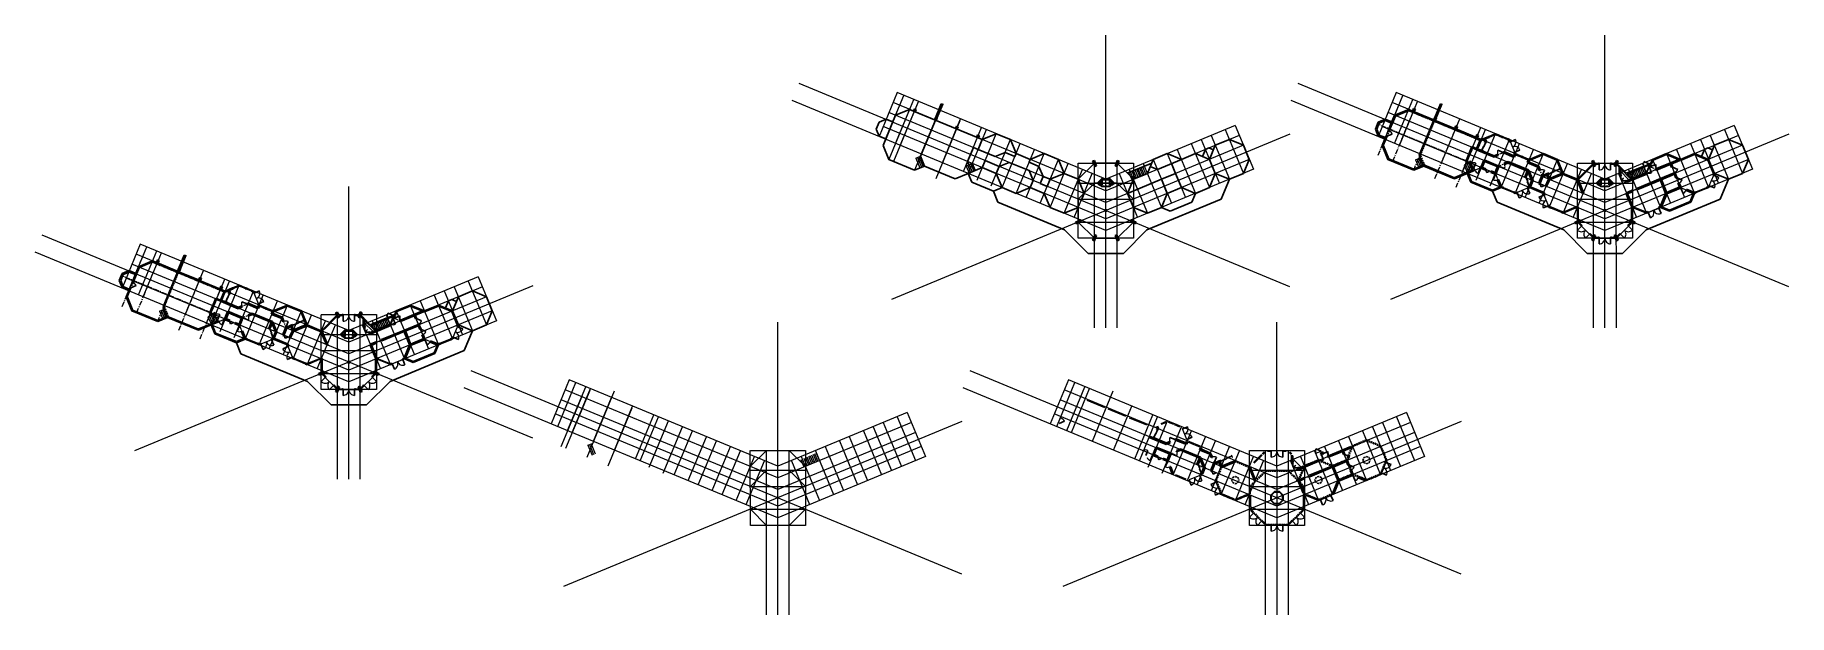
# Model space of a CAD drawing. Header units: inches. Extents: x 2775 to 35798, y 1675 to 10350.
# Drawn here: x 17293 to 28360, y 3122 to 6780 of the extents above; entities that cross this region are included whole.
import ezdxf

# ---------------------------------------------------------------- set-up
doc = ezdxf.new("R2010")
doc.units = ezdxf.units.IN
doc.header["$LTSCALE"] = 0.5
doc.header["$MEASUREMENT"] = 0
doc.linetypes.add('CENTER', pattern=[2, 1.25, -0.25, 0.25, -0.25])
doc.linetypes.add('HIDDEN', pattern=[0.375, 0.25, -0.125])
for name, color, linetype, lineweight in [('BALCONY', 3, 'CONTINUOUS', 30), ('DOORS', 7, 'CONTINUOUS', 30), ('FOUNDATION', 7, 'CONTINUOUS', 30), ('GRID', 1, 'CENTER', 20), ('INT WALLS', 7, 'CONTINUOUS', 40), ('LAYOUT', 6, 'CONTINUOUS', 9), ('MASONRY', 16, 'HIDDEN', 30), ('MILLWORK', 7, 'CONTINUOUS', 20), ('ROOF BEAMS', 3, 'HIDDEN', 30), ('STAIRS', 7, 'CONTINUOUS', 20), ('WALLS', 7, 'CONTINUOUS', 30)]:
    doc.layers.add(name, color=color, linetype=linetype, lineweight=lineweight)
doc.layers.add('LLMASONRY', color=12, linetype='CONTINUOUS')
doc.layers.add('LLWALLS', color=5, linetype='CONTINUOUS')

msp = doc.modelspace()

# ---------------------------------------------------------------- linework, layer by layer
at = {"layer": 'BALCONY', "color": 3, "ltscale": 50}
for p, q in [((22835.1178, 6300.76948), (22846.14565, 6296.2037)), ((22968.16541, 6245.68471), (22979.19326, 6241.11893)), ((23101.12585, 6190.63614), (23112.1537, 6186.07035)), ((23234.57208, 6135.38906), (23245.59993, 6130.82328)), ((23985.02842, 5953.05392), (23971.20495, 5986.30073)), ((24113.16541, 5953.31222), (24126.85473, 5986.61449)), ((23971.68196, 5969.64624), (23982.70833, 5974.21561)), ((24126.44487, 5969.95821), (24115.40017, 5974.48309)), ((24828.79839, 5870.31573), (24776.86402, 5744.87721)), ((27978.18282, 5870.31573), (27926.24844, 5744.87721)), ((23339.46722, 5795.10771), (23368.48224, 5725.11701)), ((26488.85165, 5795.10771), (26517.86667, 5725.11701)), ((23789.29375, 5550.89151), (23937.38729, 5402.8462)), ((23893.77385, 5608.65597), (23860.52001, 5594.84941)), ((23877.17474, 5595.31796), (23872.61098, 5606.34664)), ((24160.91634, 5402.88261), (24308.96191, 5550.97641)), ((24204.70006, 5608.63686), (24238.00925, 5594.96438)), ((24221.35277, 5595.36583), (24225.87207, 5606.41281)), ((26938.67818, 5550.89151), (27086.77172, 5402.8462)), ((27310.30077, 5402.88261), (27458.34634, 5550.97641)), ((23985.09939, 5517.31373), (23971.28675, 5484.06242)), ((23971.75834, 5500.71707), (23982.78619, 5496.15128)), ((24113.23646, 5517.09718), (24126.93663, 5483.79937)), ((24126.52134, 5500.45551), (24115.47812, 5495.92703)), ((24160.91634, 5402.88261), (23937.38729, 5402.8462)), ((27310.30077, 5402.88261), (27086.77172, 5402.8462)), ((20052.29247, 4914.6976), (20000.3581, 4789.25908)), ((18562.96131, 4839.48958), (18591.97632, 4769.49889)), ((19012.78783, 4595.27338), (19160.88137, 4447.22807)), ((19384.41043, 4447.26448), (19532.45599, 4595.35828)), ((19384.41043, 4447.26448), (19160.88137, 4447.22807))]:
    msp.add_line(p, q, dxfattribs=at)
at = {"layer": 'BALCONY', "color": 3, "ltscale": 150}
for p, q in [((23789.29375, 5550.89151), (23368.48224, 5725.11701)), ((24776.86402, 5744.87721), (24308.96191, 5550.97641)), ((26938.67818, 5550.89151), (26517.86667, 5725.11701)), ((27926.24844, 5744.87721), (27458.34634, 5550.97641)), ((19012.78783, 4595.27338), (18591.97632, 4769.49889)), ((20000.3581, 4789.25908), (19532.45599, 4595.35828))]:
    msp.add_line(p, q, dxfattribs=at)
at = {"layer": 'DOORS', "lineweight": 20, "ltscale": 75}
for p, q in [((25998.78836, 6288.36078), (26109.66138, 6242.45681)), ((26131.79238, 6233.29406), (26242.66539, 6187.39009)), ((26265.00782, 6178.13981), (26375.88084, 6132.23583)), ((18072.89801, 5332.74265), (18183.77103, 5286.83868)), ((18205.90203, 5277.67593), (18316.77504, 5231.77196)), ((18339.11748, 5222.52168), (18449.99049, 5176.6177)), ((23929.60991, 4476.52683), (24040.48292, 4430.62286)), ((24062.61392, 4421.46011), (24173.48694, 4375.55614)), ((24195.82937, 4366.30586), (24306.70239, 4320.40188))]:
    msp.add_line(p, q, dxfattribs=at)
at = {"layer": 'DOORS', "lineweight": 9, "ltscale": 50}
for p, q in [((25817.89586, 6143.98522), (25831.66704, 6177.24712)), ((26498.67004, 6154.10889), (26465.41086, 6140.33112)), ((26500.96633, 6148.5657), (26467.70716, 6134.78792)), ((26547.22132, 6134.80834), (26513.95944, 6148.57958)), ((26549.51653, 6140.35198), (26516.25464, 6154.12323)), ((26585.10291, 6119.12442), (26551.84103, 6132.89566)), ((26587.39812, 6124.66807), (26554.13623, 6138.43931)), ((26629.33748, 6041.03997), (26601.76489, 6107.55126)), ((26639.44645, 6023.1138), (26672.70836, 6009.34263)), ((26641.74165, 6028.65745), (26675.00356, 6014.88628)), ((26677.32807, 6007.42996), (26710.58998, 5993.65879)), ((26679.62327, 6012.97362), (26712.88518, 5999.20244)), ((27050.19084, 5895.72026), (27101.11836, 5946.61611)), ((27054.43216, 5891.4763), (27105.35968, 5942.37215)), ((27104.655, 5950.15054), (27117.38688, 5962.87451)), ((27108.90467, 5945.89823), (27121.63655, 5958.62219)), ((27162.34854, 5971.93128), (27234.34854, 5971.94301)), ((27239.34854, 5971.94383), (27257.34854, 5971.94676)), ((27239.35085, 5965.94383), (27257.35085, 5965.94676)), ((27287.8165, 5946.11812), (27275.08049, 5958.83789)), ((27292.06616, 5950.35375), (27279.33015, 5963.07352)), ((27857.26273, 5829.41322), (27884.81893, 5895.94621)), ((26555.33274, 5813.50786), (26621.85656, 5785.96558)), ((26557.6274, 5819.05174), (26624.15124, 5791.50944)), ((26710.61338, 5813.52322), (26644.09495, 5785.96779)), ((26842.60635, 5703.77949), (26815.03372, 5770.29077)), ((26924.79398, 5660.54254), (26858.27007, 5688.08497)), ((26927.08866, 5666.08641), (26860.56485, 5693.62879)), ((27011.15155, 5693.60078), (26944.73656, 5666.08815)), ((27013.47016, 5688.06682), (26947.03233, 5660.54473)), ((27024.63013, 5685.58668), (27024.64186, 5613.58668)), ((27030.63013, 5685.58766), (27030.64186, 5613.58766)), ((27383.50483, 5688.12276), (27449.95099, 5660.62076)), ((27385.82177, 5693.65742), (27452.24508, 5666.16487)), ((27472.15978, 5660.61744), (27538.67471, 5688.18153)), ((27033.86946, 5591.42641), (27046.60271, 5578.7038)), ((27038.11047, 5595.67068), (27050.84371, 5582.94808)), ((27050.13972, 5575.16974), (27101.07267, 5524.27933)), ((27295.94578, 5524.29686), (27346.86193, 5575.20386)), ((27346.15361, 5582.98019), (27358.88256, 5595.70685)), ((27350.39776, 5578.73905), (27363.12682, 5591.46583)), ((27104.60968, 5520.74528), (27117.34292, 5508.02268)), ((27108.85069, 5524.98955), (27121.58393, 5512.26695)), ((27275.43647, 5512.27575), (27288.16552, 5525.00252)), ((27279.68073, 5508.03473), (27292.4098, 5520.76151)), ((17892.00551, 5188.36709), (17905.77669, 5221.629)), ((18572.77969, 5198.49076), (18539.52051, 5184.71299)), ((18575.07599, 5192.94757), (18541.81681, 5179.16979)), ((18621.33097, 5179.19021), (18588.06909, 5192.96145)), ((18623.62618, 5184.73385), (18590.3643, 5198.5051)), ((18659.21256, 5163.50629), (18625.95068, 5177.27753)), ((18661.50777, 5169.04994), (18628.24589, 5182.82118)), ((18703.44714, 5085.42184), (18675.87454, 5151.93314)), ((18713.5561, 5067.49567), (18746.81801, 5053.7245)), ((18715.8513, 5073.03932), (18749.11321, 5059.26815)), ((18751.43772, 5051.81184), (18784.69963, 5038.04066)), ((18753.73292, 5057.35549), (18786.99483, 5043.58431)), ((19124.30049, 4940.10213), (19175.22802, 4990.99798)), ((19128.54181, 4935.85817), (19179.46934, 4986.75402)), ((19178.76465, 4994.53242), (19191.49653, 5007.25638)), ((19183.01432, 4990.2801), (19195.74621, 5003.00406)), ((19236.45819, 5016.31315), (19308.4582, 5016.32488)), ((19313.4582, 5016.3257), (19331.45819, 5016.32863)), ((19313.46051, 5010.3257), (19331.4605, 5010.32863)), ((19361.92615, 4990.5), (19349.19014, 5003.21976)), ((19366.17582, 4994.73563), (19353.4398, 5007.45539)), ((19931.37239, 4873.79509), (19958.92858, 4940.32809)), ((18629.4424, 4857.88973), (18695.96622, 4830.34745)), ((18631.73705, 4863.43361), (18698.2609, 4835.89131)), ((18784.72304, 4857.90509), (18718.2046, 4830.34966)), ((18916.716, 4748.16136), (18889.14338, 4814.67264)), ((18998.90363, 4704.92441), (18932.37972, 4732.46684)), ((19001.19831, 4710.46828), (18934.6745, 4738.01067)), ((19085.26121, 4737.98265), (19018.84621, 4710.47002)), ((19087.57982, 4732.44869), (19021.14198, 4704.92661)), ((19098.73979, 4729.96855), (19098.75151, 4657.96855)), ((19104.73979, 4729.96953), (19104.75151, 4657.96953)), ((19457.61448, 4732.50464), (19524.06064, 4705.00263)), ((19459.93142, 4738.03929), (19526.35473, 4710.54674)), ((19546.26943, 4704.99931), (19612.78436, 4732.5634)), ((19107.97911, 4635.80828), (19120.71236, 4623.08567)), ((19112.22013, 4640.05255), (19124.95336, 4627.32995)), ((19124.24937, 4619.55162), (19175.18232, 4568.66121)), ((19178.71934, 4565.12715), (19191.45257, 4552.40455)), ((19182.96034, 4569.37142), (19195.69358, 4556.64882)), ((19349.54612, 4556.65762), (19362.27518, 4569.38439)), ((19353.79038, 4552.4166), (19366.51945, 4565.14338)), ((19370.05543, 4568.67873), (19420.97158, 4619.58574)), ((19420.26327, 4627.36206), (19432.99221, 4640.08872)), ((19424.50741, 4623.12092), (19437.23647, 4635.8477)), ((23748.71741, 4332.15127), (23762.48859, 4365.41318)), ((24429.49159, 4342.27494), (24396.23241, 4328.49717)), ((24431.78788, 4336.73175), (24398.5287, 4322.95397)), ((24478.04287, 4322.97439), (24444.78099, 4336.74563)), ((24480.33808, 4328.51803), (24447.07619, 4342.28928)), ((24515.92446, 4307.29047), (24482.66257, 4321.06171)), ((24518.21967, 4312.83412), (24484.95778, 4326.60536)), ((24560.15903, 4229.20602), (24532.58644, 4295.71732)), ((24570.268, 4211.27985), (24603.52991, 4197.50868)), ((24572.5632, 4216.8235), (24605.82511, 4203.05233)), ((24608.14962, 4195.59602), (24641.41153, 4181.82484)), ((24610.44482, 4201.13967), (24643.70673, 4187.36849)), ((24981.01239, 4083.88631), (25031.93991, 4134.78216)), ((24985.25371, 4079.64235), (25036.18123, 4130.5382)), ((25035.47655, 4138.3166), (25048.20843, 4151.04056)), ((25039.72622, 4134.06428), (25052.4581, 4146.78824)), ((25093.17009, 4160.09733), (25165.17009, 4160.10906)), ((25170.17009, 4160.10988), (25188.17009, 4160.11281)), ((25170.1724, 4154.10988), (25188.1724, 4154.11281)), ((25218.63805, 4134.28418), (25205.90204, 4147.00394)), ((25222.88771, 4138.51981), (25210.1517, 4151.23957)), ((24486.15429, 4001.67391), (24552.67811, 3974.13163)), ((24488.44894, 4007.21779), (24554.97279, 3979.67549)), ((24641.43493, 4001.68927), (24574.9165, 3974.13384)), ((25788.08428, 4017.57927), (25815.64048, 4084.11227)), ((24773.4279, 3891.94554), (24745.85527, 3958.45682)), ((24855.61553, 3848.70859), (24789.09162, 3876.25102)), ((24857.91021, 3854.25246), (24791.3864, 3881.79485)), ((24941.9731, 3881.76683), (24875.55811, 3854.2542)), ((24944.29171, 3876.23287), (24877.85388, 3848.71079)), ((24955.45168, 3873.75273), (24955.46341, 3801.75273)), ((24961.45168, 3873.75371), (24961.46341, 3801.75371)), ((25314.32638, 3876.28882), (25380.77253, 3848.78681)), ((25316.64332, 3881.82347), (25383.06663, 3854.33092)), ((25402.98133, 3848.78349), (25469.49626, 3876.34758)), ((24964.69101, 3779.59246), (24977.42425, 3766.86985)), ((24968.93202, 3783.83673), (24981.66526, 3771.11413)), ((24980.96127, 3763.3358), (25031.89422, 3712.44539)), ((25226.76733, 3712.46291), (25277.68348, 3763.36992)), ((25276.97516, 3771.14624), (25289.70411, 3783.8729)), ((25281.2193, 3766.9051), (25293.94837, 3779.63188)), ((25035.43123, 3708.91133), (25048.16447, 3696.18873)), ((25039.67224, 3713.1556), (25052.40548, 3700.433)), ((25206.25802, 3700.4418), (25218.98707, 3713.16857)), ((25210.50228, 3696.20078), (25223.23135, 3708.92756))]:
    msp.add_line(p, q, dxfattribs=at)
at = {"layer": 'DOORS', "ltscale": 50}
for p, q in [((25823.43951, 6141.69002), (25856.69693, 6155.47204)), ((26433.73285, 6075.64965), (26444.18016, 6100.88332)), ((26601.76489, 6107.55126), (26635.02054, 6121.33756)), ((26423.78321, 6057.59277), (26431.69746, 6076.70826)), ((26556.13327, 6039.76813), (26522.87318, 6053.54361)), ((26629.33748, 6041.03997), (26662.59313, 6054.82627)), ((27443.61741, 5981.42645), (27476.87932, 5967.65527)), ((26370.17902, 5938.64909), (26383.8439, 5971.95447)), ((26412.15677, 5940.81326), (26398.28822, 5907.59217)), ((26445.60038, 5929.88014), (26452.49139, 5913.25144)), ((26468.74282, 5920.29865), (26452.11411, 5913.40764)), ((26507.59245, 5900.37617), (26493.82566, 5867.11278)), ((26532.32606, 5951.21554), (26565.52415, 5937.46574)), ((26700.35823, 5883.0851), (26711.12654, 5857.10951)), ((26816.51466, 5928.15906), (26802.74778, 5894.89543)), ((26845.75431, 5905.10807), (26879.01354, 5918.88582)), ((26878.10963, 5920.86445), (26911.36886, 5934.64219)), ((27052.30732, 5893.60246), (27103.23485, 5944.49831)), ((27106.77148, 5948.03274), (27119.50336, 5960.75671)), ((27139.3497, 5968.91442), (27157.3497, 5968.92136)), ((27162.35086, 5965.92328), (27162.35086, 5929.92328)), ((27234.35085, 5965.95101), (27234.35085, 5929.95101)), ((27239.3497, 5968.95294), (27257.34969, 5968.95987)), ((27277.20533, 5960.95571), (27289.91218, 5948.20675)), ((27298.36958, 5894.94581), (27298.36958, 5870.94581)), ((27479.20107, 5944.67763), (27492.97881, 5911.41844)), ((27486.92257, 5950.74712), (27520.17821, 5964.53343)), ((27624.57323, 5946.68042), (27657.8351, 5932.90925)), ((27652.10484, 5880.14909), (27685.35095, 5866.3396)), ((27879.24698, 5898.25283), (27884.79114, 5895.95886)), ((27884.79461, 5895.94142), (27918.05428, 5882.16482)), ((26556.48183, 5816.28409), (26623.00822, 5788.74795)), ((26644.09058, 5785.97821), (26657.87803, 5752.72304)), ((26708.77488, 5856.16126), (26719.45978, 5830.38689)), ((26710.61154, 5813.52747), (26724.39898, 5780.2723)), ((26815.03802, 5770.29255), (26781.77836, 5756.51594)), ((26789.65214, 5839.38623), (26796.51371, 5822.82856)), ((26796.51371, 5822.82856), (26813.07138, 5829.69013)), ((27332.33236, 5861.02636), (27308.33236, 5861.02636)), ((27388.21779, 5803.26921), (27421.47517, 5817.05122)), ((27677.98136, 5814.56508), (27691.76796, 5781.30875)), ((27773.90744, 5788.91046), (27840.42217, 5816.47447)), ((27851.71939, 5831.7229), (27857.26355, 5829.42893)), ((27857.26703, 5829.41149), (27890.52669, 5815.63488)), ((26842.61684, 5703.78384), (26809.35718, 5690.00723)), ((26859.41927, 5690.8611), (26925.94566, 5663.32496)), ((26945.8801, 5663.32693), (27012.33447, 5690.77791)), ((27027.63013, 5685.58717), (27027.64186, 5613.58717)), ((27369.36152, 5613.60728), (27369.3498, 5685.60728)), ((27451.10238, 5663.40331), (27384.63971, 5690.8342)), ((27472.16001, 5660.61754), (27485.93662, 5627.35788)), ((27538.66872, 5688.19637), (27552.44533, 5654.93671)), ((27050.14621, 5575.17624), (27024.69036, 5549.72039)), ((27035.99699, 5593.55557), (27048.72981, 5580.83255)), ((27346.84416, 5575.22159), (27372.3, 5549.76574)), ((27348.25619, 5580.87899), (27360.97921, 5593.61181)), ((27101.0775, 5524.28416), (27075.62165, 5498.82832)), ((27106.7349, 5522.87213), (27119.46772, 5510.14911)), ((27139.51282, 5501.84969), (27157.51281, 5501.85662)), ((27162.51397, 5498.85854), (27162.51397, 5462.85854)), ((27234.51396, 5498.88627), (27234.51396, 5462.88627)), ((27239.51281, 5501.8882), (27257.51281, 5501.89513)), ((27277.57275, 5510.14108), (27290.29577, 5522.8739)), ((27288.17363, 5524.99441), (27292.41791, 5520.7534)), ((27295.95208, 5524.29029), (27321.40793, 5498.83445)), ((17897.54916, 5186.07189), (17930.80658, 5199.85391)), ((18497.89286, 5101.97464), (18505.80711, 5121.09013)), ((18507.8425, 5120.03152), (18518.28981, 5145.2652)), ((18630.24292, 5084.15), (18596.98283, 5097.92548)), ((18675.87454, 5151.93314), (18709.13019, 5165.71943)), ((18703.44714, 5085.42184), (18736.70278, 5099.20814)), ((18444.28867, 4983.03096), (18457.95356, 5016.33634)), ((18486.26642, 4985.19513), (18472.39787, 4951.97404)), ((18606.43571, 4995.59741), (18639.6338, 4981.84761)), ((19126.41698, 4937.98433), (19177.3445, 4988.88018)), ((19180.88113, 4992.41462), (19193.61301, 5005.13858)), ((19213.45936, 5013.29629), (19231.45935, 5013.30323)), ((19236.46051, 5010.30515), (19236.46051, 4974.30515)), ((19308.4605, 5010.33288), (19308.4605, 4974.33288)), ((19313.45935, 5013.33481), (19331.45935, 5013.34174)), ((19351.31498, 5005.33758), (19364.02184, 4992.58862)), ((19517.72706, 5025.80832), (19550.98897, 5012.03714)), ((19553.31072, 4989.0595), (19567.08846, 4955.80031)), ((19561.03222, 4995.12899), (19594.28786, 5008.9153)), ((19698.68289, 4991.06229), (19731.94476, 4977.29112)), ((18519.71003, 4974.26202), (18526.60104, 4957.63331)), ((18542.85247, 4964.68052), (18526.22376, 4957.78951)), ((18581.7021, 4944.75804), (18567.93532, 4911.49465)), ((18774.46788, 4927.46697), (18785.23619, 4901.49138)), ((18782.88453, 4900.54313), (18793.56943, 4874.76876)), ((18863.7618, 4883.7681), (18870.62336, 4867.21043)), ((18870.62336, 4867.21043), (18887.18104, 4874.072)), ((18890.62432, 4972.54093), (18876.85743, 4939.2773)), ((18919.86396, 4949.48994), (18953.12319, 4963.26769)), ((18952.21928, 4965.24632), (18985.47851, 4979.02406)), ((19372.47923, 4939.32768), (19372.47923, 4915.32768)), ((19406.44201, 4905.40823), (19382.44201, 4905.40823)), ((19726.21449, 4924.53096), (19759.4606, 4910.72148)), ((19925.82905, 4876.10477), (19931.37321, 4873.8108)), ((19931.37668, 4873.79336), (19964.63634, 4860.01675)), ((19953.35663, 4942.6347), (19958.90079, 4940.34074)), ((19958.90426, 4940.32329), (19992.16393, 4926.54669)), ((18630.59148, 4860.66596), (18697.11788, 4833.12982)), ((18718.20024, 4830.36008), (18731.98768, 4797.10491)), ((18784.7212, 4857.90934), (18798.50864, 4824.65417)), ((18889.14767, 4814.67442), (18855.88801, 4800.89781)), ((19462.32745, 4847.65108), (19495.58482, 4861.43309)), ((19752.09102, 4858.94695), (19765.87761, 4825.69062)), ((19848.01709, 4833.29233), (19914.53182, 4860.85634)), ((18916.7265, 4748.16571), (18883.46683, 4734.3891)), ((18933.52892, 4735.24297), (19000.05531, 4707.70683)), ((19019.98975, 4707.7088), (19086.44412, 4735.15979)), ((19101.73979, 4729.96904), (19101.75151, 4657.96904)), ((19443.47118, 4657.98915), (19443.45945, 4729.98915)), ((19525.21203, 4707.78518), (19458.74936, 4735.21607)), ((19546.26967, 4704.99941), (19560.04627, 4671.73975)), ((19612.77838, 4732.57824), (19626.55498, 4699.31858)), ((19124.25586, 4619.55811), (19098.80001, 4594.10227)), ((19110.10664, 4637.93744), (19122.83947, 4625.21442)), ((19175.18715, 4568.66603), (19149.73131, 4543.21019)), ((19180.84455, 4567.254), (19193.57737, 4554.53098)), ((19213.62247, 4546.23156), (19231.62247, 4546.23849)), ((19236.62362, 4543.24041), (19236.62362, 4507.24041)), ((19308.62362, 4543.26815), (19308.62362, 4507.26815)), ((19313.62246, 4546.27007), (19331.62246, 4546.277)), ((19351.68241, 4554.52295), (19364.40542, 4567.25577)), ((19362.28329, 4569.37628), (19366.52756, 4565.13527)), ((19370.06173, 4568.67217), (19395.51758, 4543.21632)), ((19420.95381, 4619.60346), (19446.40965, 4594.14761)), ((19422.36584, 4625.26086), (19435.08886, 4637.99368)), ((23754.26106, 4329.85607), (23787.51847, 4343.63809)), ((24354.60476, 4245.75883), (24362.519, 4264.87431)), ((24364.5544, 4263.8157), (24375.00171, 4289.04938)), ((24486.95482, 4227.93418), (24453.69473, 4241.70966)), ((24532.58644, 4295.71732), (24565.84209, 4309.50361)), ((24560.15903, 4229.20602), (24593.41468, 4242.99232)), ((24301.00056, 4126.81514), (24314.66545, 4160.12052)), ((24342.97832, 4128.97931), (24329.10977, 4095.75823)), ((24376.42193, 4118.0462), (24383.31294, 4101.41749)), ((24399.56437, 4108.4647), (24382.93566, 4101.57369)), ((24463.14761, 4139.38159), (24496.3457, 4125.63179)), ((24747.33621, 4116.32511), (24733.56933, 4083.06148)), ((24776.57586, 4093.27412), (24809.83509, 4107.05187)), ((24808.93118, 4109.0305), (24842.19041, 4122.80824)), ((24983.12887, 4081.76851), (25034.0564, 4132.66436)), ((25037.59303, 4136.1988), (25050.32491, 4148.92276)), ((25070.17125, 4157.08047), (25088.17125, 4157.08741)), ((25093.17241, 4154.08933), (25093.17241, 4118.08933)), ((25165.1724, 4154.11706), (25165.1724, 4118.11706)), ((25170.17124, 4157.11899), (25188.17124, 4157.12592)), ((25208.02687, 4149.12176), (25220.73373, 4136.3728)), ((25374.43896, 4169.5925), (25407.70087, 4155.82132)), ((25410.02262, 4132.84368), (25423.80036, 4099.58449)), ((25417.74411, 4138.91317), (25450.99975, 4152.69948)), ((25555.39478, 4134.84647), (25588.65665, 4121.0753)), ((24438.414, 4088.54222), (24424.64721, 4055.27883)), ((24487.30338, 4004.45014), (24553.82977, 3976.914)), ((24631.17977, 4071.25115), (24641.94809, 4045.27556)), ((24639.59642, 4044.32731), (24650.28132, 4018.55294)), ((24641.43309, 4001.69352), (24655.22053, 3968.43835)), ((24720.47369, 4027.55228), (24727.33526, 4010.99461)), ((24727.33526, 4010.99461), (24743.89293, 4017.85618)), ((25229.19112, 4083.11186), (25229.19112, 4059.11186)), ((25263.15391, 4049.19241), (25239.15391, 4049.19241)), ((25319.03934, 3991.43526), (25352.29672, 4005.21727)), ((25582.92639, 4068.31514), (25616.17249, 4054.50566)), ((25608.80291, 4002.73114), (25622.58951, 3969.4748)), ((25704.72898, 3977.07651), (25771.24372, 4004.64052)), ((25782.54094, 4019.88895), (25788.0851, 4017.59498)), ((25788.08858, 4017.57754), (25821.34824, 4003.80094)), ((25810.06853, 4086.41888), (25815.61269, 4084.12492)), ((25815.61616, 4084.10747), (25848.87582, 4070.33087)), ((24574.91213, 3974.14426), (24588.69957, 3940.88909)), ((24745.85957, 3958.4586), (24712.5999, 3944.68199)), ((24773.43839, 3891.94989), (24740.17873, 3878.17328)), ((24790.24082, 3879.02715), (24856.76721, 3851.49101)), ((24876.70165, 3851.49298), (24943.15602, 3878.94397)), ((24958.45168, 3873.75322), (24958.46341, 3801.75322)), ((25300.18307, 3801.77333), (25300.17134, 3873.77333)), ((25381.92392, 3851.56936), (25315.46154, 3879.00013)), ((25469.49027, 3876.36242), (25483.26687, 3843.10276)), ((24980.96775, 3763.34229), (24955.51191, 3737.88645)), ((24966.81854, 3781.72162), (24979.55136, 3768.9986)), ((25277.66571, 3763.38764), (25303.12155, 3737.93179)), ((25279.07774, 3769.04504), (25291.80076, 3781.77786)), ((25402.98156, 3848.78359), (25416.75817, 3815.52393)), ((25031.89905, 3712.45021), (25006.4432, 3686.99437)), ((25037.55645, 3711.03818), (25050.28927, 3698.31516)), ((25070.33436, 3690.01574), (25088.33436, 3690.02267)), ((25093.33552, 3687.02459), (25093.33552, 3651.02459)), ((25165.33551, 3687.05233), (25165.33551, 3651.05233)), ((25170.33436, 3690.05425), (25188.33436, 3690.06118)), ((25208.3943, 3698.30713), (25221.11732, 3711.03995)), ((25218.99518, 3713.16046), (25223.23946, 3708.91945)), ((25226.77363, 3712.45635), (25252.22947, 3687.0005))]:
    msp.add_line(p, q, dxfattribs=at)
at = {"layer": 'DOORS', "lineweight": 20, "ltscale": 50}
for p, q in [((26499.81819, 6151.3373), (26466.55901, 6137.55952)), ((26548.36892, 6137.58016), (26515.10704, 6151.3514)), ((26586.25051, 6121.89624), (26552.98863, 6135.66749)), ((26640.59406, 6025.88565), (26673.85597, 6012.11447)), ((26678.47568, 6010.20181), (26711.73759, 5996.43063)), ((26879.2402, 5918.11313), (26877.88729, 5921.39202)), ((18573.92784, 5195.71917), (18540.66866, 5181.94139)), ((18622.47858, 5181.96203), (18589.21669, 5195.73327)), ((18660.36017, 5166.27812), (18627.09828, 5180.04936)), ((18714.70371, 5070.26752), (18747.96562, 5056.49634)), ((18752.58533, 5054.58368), (18785.84724, 5040.8125)), ((18953.34985, 4962.495), (18951.99694, 4965.77389)), ((24430.63973, 4339.50335), (24397.38056, 4325.72557)), ((24479.19047, 4325.74621), (24445.92859, 4339.51745)), ((24517.07206, 4310.0623), (24483.81018, 4323.83354)), ((24571.41561, 4214.0517), (24604.67752, 4200.28052)), ((24609.29723, 4198.36786), (24642.55914, 4184.59668)), ((24810.06175, 4106.27918), (24808.70884, 4109.55807))]:
    msp.add_line(p, q, dxfattribs=at)
at = {"layer": 'DOORS', "color": 7, "lineweight": 9, "ltscale": 50}
for p, q in [((27139.34855, 5971.92754), (27157.34854, 5971.93047)), ((27139.34952, 5965.92754), (27157.34952, 5965.93047)), ((19213.4582, 5016.30941), (19231.4582, 5016.31234)), ((19213.45918, 5010.30941), (19231.45917, 5010.31234)), ((25070.17009, 4160.09359), (25088.17009, 4160.09652)), ((25070.17107, 4154.09359), (25088.17107, 4154.09652))]:
    msp.add_line(p, q, dxfattribs=at)
at = {"layer": 'DOORS', "lineweight": 9, "ltscale": 75}
for p, q in [((27443.6219, 5953.87324), (27476.87932, 5967.65527)), ((27366.36152, 5613.60679), (27366.3498, 5685.60679)), ((27372.36152, 5613.60777), (27372.3498, 5685.60776)), ((19517.73156, 4998.25511), (19550.98897, 5012.03714)), ((19440.47118, 4657.98866), (19440.45945, 4729.98866)), ((19446.47118, 4657.98964), (19446.45945, 4729.98964)), ((25374.44345, 4142.03929), (25407.70087, 4155.82132)), ((25297.18307, 3801.77284), (25297.17134, 3873.77284)), ((25303.18307, 3801.77382), (25303.17134, 3873.77382))]:
    msp.add_line(p, q, dxfattribs=at)
at = {"layer": 'DOORS', "lineweight": 9, "ltscale": 50}
for centre, radius, start, end in [((25823.43951, 6141.69002), 36, 22.509336145, 67.509336145), ((26601.76489, 6107.55126), 36, 292.516698469, 22.51669847), ((26556.13327, 6039.76813), 35.99996, 157.501904791, 202.501904791), ((26629.33748, 6041.03997), 36, 22.51669847, 112.516698469), ((26370.17902, 5938.64909), 35.99969, 67.692109217, 112.692109217), ((26412.15677, 5940.81326), 35.99969, 202.341308839, 247.341308839), ((26507.59245, 5900.37617), 35.99969, 247.516709028, 292.516709028), ((26532.32606, 5951.21554), 35.93286, 337.501904791, 22.501904791), ((26802.74778, 5894.89543), 35.99995, 67.516709028, 112.516709028), ((27162.34499, 5965.93128), 36.008, 270.009332338, 0.022067397), ((27234.35085, 5965.94301), 35.99786, 179.996593693, 270), ((27298.36958, 5894.94581), 24, 270, 315.036577123), ((27332.33236, 5861.02636), 24, 135.036577123, 180), ((27479.20107, 5944.67763), 36, 247.501963121, 292.501963121), ((27486.92257, 5950.74712), 36, 337.516723824, 22.516723824), ((27624.57323, 5946.68042), 36.00075, 292.506282634, 337.509343473), ((27652.10484, 5880.14909), 36.00014, 292.443134722, 337.443394859), ((27884.802, 5895.93836), 35.99786, 247.496593693, 337.5), ((26644.09365, 5785.97082), 35.99786, 292.518672289, 22.522078596), ((26710.6139, 5813.53711), 36.008, 202.496604892, 292.509339951), ((26815.04317, 5770.30103), 36.008, 202.509332338, 292.522067397), ((27677.98136, 5814.56508), 36.00075, 292.516723824, 337.516723824), ((27857.25739, 5829.40913), 36.008, 337.509332338, 67.522067397), ((26842.60945, 5703.78077), 35.99786, 112.496593693, 202.5), ((27472.15153, 5660.62269), 36.008, 292.509332338, 22.522067397), ((27538.67179, 5688.18898), 35.99786, 202.496593693, 292.5), ((27050.14772, 5575.18604), 36.008, 225.009332338, 315.022067397), ((27101.07184, 5524.2785), 35.99786, 134.996593693, 225), ((27295.94228, 5524.2918), 36.008, 315.009332338, 45.022067397), ((27346.84982, 5575.21593), 35.99786, 224.996593693, 315), ((27162.5081, 5498.86654), 36.008, 270.009332338, 0.022067397), ((27234.51396, 5498.87827), 35.99786, 179.996593693, 270), ((17897.54916, 5186.07189), 36, 22.509336145, 67.509336145), ((18630.24292, 5084.15), 35.99996, 157.501904791, 202.501904791), ((18675.87454, 5151.93314), 36, 292.516698469, 22.51669847), ((18703.44714, 5085.42184), 36, 22.51669847, 112.516698469), ((18444.28867, 4983.03096), 35.99969, 67.692109217, 112.692109217), ((18606.43571, 4995.59741), 35.93286, 337.501904791, 22.501904791), ((19236.45464, 5010.31315), 36.008, 270.009332338, 0.022067397), ((19308.4605, 5010.32488), 35.99786, 179.996593693, 270), ((19561.03222, 4995.12899), 36, 337.516723824, 22.516723824), ((18486.26642, 4985.19513), 35.99969, 202.341308839, 247.341308839), ((18581.7021, 4944.75804), 35.99969, 247.516709028, 292.516709028), ((18876.85743, 4939.2773), 35.99995, 67.516709028, 112.516709028), ((19372.47923, 4939.32768), 24, 270, 315.036577123), ((19406.44201, 4905.40823), 24, 135.036577123, 180), ((19553.31072, 4989.0595), 36, 247.501963121, 292.501963121), ((19698.68289, 4991.06229), 36.00075, 292.506282634, 337.509343473), ((19726.21449, 4924.53096), 36.00014, 292.443134722, 337.443394859), ((19958.91166, 4940.32023), 35.99786, 247.496593693, 337.5), ((19931.36704, 4873.791), 36.008, 337.509332338, 67.522067397), ((18718.2033, 4830.35269), 35.99786, 292.518672289, 22.522078596), ((18784.72355, 4857.91898), 36.008, 202.496604892, 292.509339951), ((18889.15282, 4814.6829), 36.008, 202.509332338, 292.522067397), ((18916.7191, 4748.16264), 35.99786, 112.496593693, 202.5), ((19752.09102, 4858.94695), 36.00075, 292.516723824, 337.516723824), ((19546.26119, 4705.00456), 36.008, 292.509332339, 22.522067397), ((19612.78144, 4732.57085), 35.99786, 202.496593693, 292.5), ((19124.25737, 4619.56791), 36.008, 225.009332338, 315.022067397), ((19175.18149, 4568.66038), 35.99786, 134.996593693, 225), ((19236.61776, 4543.24842), 36.008, 270.009332338, 0.022067397), ((19308.62362, 4543.26014), 35.99786, 179.996593693, 270), ((19370.05193, 4568.67368), 36.008, 315.009332338, 45.022067397), ((19420.95947, 4619.5978), 35.99786, 224.996593693, 315), ((23754.26106, 4329.85607), 36, 22.509336145, 67.509336145), ((24486.95482, 4227.93418), 35.99996, 157.501904791, 202.501904791), ((24532.58644, 4295.71732), 36, 292.51669847, 22.51669847), ((24560.15903, 4229.20602), 36, 22.51669847, 112.51669847), ((24301.00056, 4126.81514), 35.99969, 67.692109217, 112.692109217), ((24342.97832, 4128.97931), 35.99969, 202.341308839, 247.341308839), ((24463.14761, 4139.38159), 35.93286, 337.501904791, 22.501904791), ((24733.56933, 4083.06148), 35.99995, 67.516709028, 112.516709028), ((25093.16654, 4154.09733), 36.008, 270.009332338, 0.022067397), ((25165.1724, 4154.10906), 35.99786, 179.996593693, 270), ((25410.02262, 4132.84368), 36, 247.501963121, 292.501963121), ((25417.74411, 4138.91317), 36, 337.516723824, 22.516723824), ((25555.39478, 4134.84647), 36.00075, 292.506282635, 337.509343473), ((24438.414, 4088.54222), 35.99969, 247.516709028, 292.516709028), ((24574.9152, 3974.13687), 35.99786, 292.518672289, 22.522078596), ((24641.43544, 4001.70316), 36.008, 202.496604892, 292.509339951), ((25229.19112, 4083.11186), 24, 270, 315.036577123), ((25263.15391, 4049.19241), 24, 135.036577123, 180), ((25582.92639, 4068.31514), 36.00014, 292.443134722, 337.443394859), ((25608.80291, 4002.73114), 36.00075, 292.516723824, 337.516723824), ((25815.62355, 4084.10441), 35.99786, 247.496593693, 337.5), ((25788.07894, 4017.57518), 36.008, 337.509332338, 67.522067397), ((24745.86471, 3958.46708), 36.008, 202.509332338, 292.522067397), ((24773.431, 3891.94682), 35.99786, 112.496593693, 202.5), ((25402.97308, 3848.78874), 36.008, 292.509332338, 22.522067397), ((25469.49333, 3876.35503), 35.99786, 202.496593693, 292.5), ((24980.96926, 3763.35209), 36.008, 225.009332338, 315.022067397), ((25031.89339, 3712.44456), 35.99786, 134.996593693, 225), ((25093.32965, 3687.0326), 36.008, 270.009332338, 0.022067397), ((25165.33551, 3687.04432), 35.99786, 179.996593693, 270), ((25226.76383, 3712.45786), 36.008, 315.009332338, 45.022067397), ((25277.67136, 3763.38198), 35.99786, 224.996593693, 315)]:
    msp.add_arc(centre, radius, start, end, dxfattribs=at)
at = {"layer": 'DOORS', "lineweight": 9, "ltscale": 75}
for centre in [(27476.87932, 5967.65527), (19550.98897, 5012.03714), (25407.70087, 4155.82132)]:
    msp.add_arc(centre, 36, 157.509343473, 202.509343473, dxfattribs=at)
at = {"layer": 'FOUNDATION', "ltscale": 50}
for p, q in [((25768.63378, 6231.26964), (25750.27565, 6186.94921)), ((25774.75676, 6225.14681), (25758.93483, 6186.9493)), ((25812.82924, 6249.57718), (25854.46521, 6232.33893)), ((25812.83004, 6240.9183), (25851.40495, 6224.9474)), ((26026.84326, 6021.46533), (26117.15776, 6239.35313)), ((25768.58235, 6142.75576), (25810.23571, 6125.51031)), ((25774.7049, 6148.87944), (25813.29598, 6132.90185)), ((17842.74343, 5275.65152), (17824.38531, 5231.33108)), ((17848.86641, 5269.52868), (17833.04449, 5231.33117)), ((17886.93889, 5293.95905), (17928.57487, 5276.7208)), ((17886.93969, 5285.30017), (17925.5146, 5269.32927)), ((18100.95292, 5065.8472), (18191.26741, 5283.735)), ((17842.69201, 5187.13763), (17884.34536, 5169.89218)), ((17848.81455, 5193.26131), (17887.40563, 5177.28372))]:
    msp.add_line(p, q, dxfattribs=at)
at = {"layer": 'FOUNDATION', "linetype": 'Continuous', "ltscale": 50}
for p, q in [((25812.82924, 6249.57718), (25768.54989, 6231.23489)), ((25812.83004, 6240.9183), (25774.75676, 6225.14681)), ((25750.27565, 6186.94921), (25768.58235, 6142.75576)), ((25758.93483, 6186.9493), (25774.7049, 6148.87944)), ((17824.38531, 5231.33108), (17842.69201, 5187.13763)), ((17833.04449, 5231.33117), (17848.81455, 5193.26131)), ((17886.93889, 5293.95905), (17842.65954, 5275.61676)), ((17886.93969, 5285.30017), (17848.86641, 5269.52868))]:
    msp.add_line(p, q, dxfattribs=at)
at = {"layer": 'FOUNDATION', "color": 7, "lineweight": 20, "ltscale": 50}
for p, q in [((25839.0805, 6174.11469), (25877.89821, 6267.87215)), ((25960.45082, 6302.06877), (25998.0233, 6286.5129)), ((26108.89631, 6240.60892), (26116.39196, 6237.50555)), ((26123.78347, 6234.44529), (26131.02731, 6231.44618)), ((25801.67579, 6083.77012), (25825.33161, 6140.90665)), ((26241.90032, 6185.5422), (26264.24276, 6176.29192)), ((26375.11577, 6130.38795), (26410.12122, 6115.89489)), ((25835.88529, 6001.18639), (25992.35102, 5936.46673)), ((25992.35102, 5936.46673), (26054.88469, 5962.49166)), ((26054.88469, 5962.49166), (26248.85948, 5882.08911)), ((26328.10941, 5914.78857), (26248.85948, 5882.08911)), ((17913.19015, 5218.49656), (17952.00786, 5312.25402)), ((18034.56047, 5346.45064), (18072.13295, 5330.89477)), ((18183.00596, 5284.99079), (18190.50161, 5281.88742)), ((18197.89313, 5278.82717), (18205.13696, 5275.82805)), ((18316.00998, 5229.92408), (18338.35241, 5220.67379)), ((17875.78545, 5128.15199), (17899.44126, 5185.28852)), ((18449.22542, 5174.76982), (18484.23087, 5160.27676)), ((17909.99494, 5045.56826), (18066.46067, 4980.8486)), ((18066.46067, 4980.8486), (18128.99434, 5006.87353)), ((18128.99434, 5006.87353), (18322.96913, 4926.47098)), ((18402.21907, 4959.17044), (18322.96913, 4926.47098))]:
    msp.add_line(p, q, dxfattribs=at)
at = {"layer": 'FOUNDATION', "color": 7, "linetype": 'Continuous', "lineweight": 20, "ltscale": 50}
for p, q in [((25960.45082, 6302.06877), (25877.89821, 6267.87215)), ((25801.67579, 6083.77012), (25835.88529, 6001.18639)), ((18034.56047, 5346.45064), (17952.00786, 5312.25402)), ((17875.78545, 5128.15199), (17909.99494, 5045.56826))]:
    msp.add_line(p, q, dxfattribs=at)
at = {"layer": 'FOUNDATION', "lineweight": 20, "ltscale": 50}
for p, q in [((25998.78836, 6288.36078), (25998.0233, 6286.5129)), ((26109.66138, 6242.45681), (26108.89631, 6240.60892)), ((26131.79238, 6233.29406), (26131.02731, 6231.44618)), ((25823.49351, 6141.66766), (25825.34139, 6140.9026)), ((26242.66539, 6187.39009), (26241.90032, 6185.5422)), ((26265.00782, 6178.13981), (26264.24276, 6176.29192)), ((26375.88084, 6132.23583), (26375.11577, 6130.38795)), ((18072.89801, 5332.74265), (18072.13295, 5330.89477)), ((18183.77103, 5286.83868), (18183.00596, 5284.99079)), ((18205.90203, 5277.67593), (18205.13696, 5275.82805)), ((18316.77504, 5231.77196), (18316.00998, 5229.92408)), ((18339.11748, 5222.52168), (18338.35241, 5220.67379)), ((17897.60316, 5186.04953), (17899.45104, 5185.28447)), ((18449.99049, 5176.6177), (18449.22542, 5174.76982))]:
    msp.add_line(p, q, dxfattribs=at)
at = {"layer": 'FOUNDATION', "color": 7, "linetype": 'HIDDEN', "lineweight": 9, "ltscale": 75}
for p, q in [((25998.0233, 6286.5129), (26108.89631, 6240.60892)), ((26131.02731, 6231.44618), (26241.90032, 6185.5422)), ((26264.24276, 6176.29192), (26375.11577, 6130.38795)), ((18072.13295, 5330.89477), (18183.00596, 5284.99079)), ((18205.13696, 5275.82805), (18316.00998, 5229.92408)), ((18338.35241, 5220.67379), (18449.22542, 5174.76982))]:
    msp.add_line(p, q, dxfattribs=at)
at = {"layer": 'FOUNDATION', "linetype": 'HIDDEN', "lineweight": 9, "ltscale": 75}
for p, q in [((26035.50412, 6021.46736), (26124.54929, 6236.29287)), ((26035.50412, 6021.46736), (26061.04117, 5959.9398)), ((18109.61377, 5065.84924), (18198.65894, 5280.67474)), ((18109.61377, 5065.84924), (18135.15082, 5004.32167))]:
    msp.add_line(p, q, dxfattribs=at)
at = {"layer": 'FOUNDATION', "color": 7, "linetype": 'HIDDEN', "lineweight": 20, "ltscale": 75}
for p, q in [((25825.33161, 6140.90665), (25839.0805, 6174.11469)), ((26417.01063, 6111.62182), (26392.91786, 6053.42991)), ((26363.3517, 6065.67096), (26328.61907, 5981.78032)), ((26328.61907, 5981.78032), (26330.83541, 5976.43403)), ((26392.91786, 6053.42991), (26363.3517, 6065.67096)), ((17899.44126, 5185.28852), (17913.19015, 5218.49656)), ((18437.46135, 5110.05284), (18402.72872, 5026.1622)), ((18467.02751, 5097.81178), (18437.46135, 5110.05284)), ((18491.12028, 5156.00369), (18467.02751, 5097.81178)), ((18402.72872, 5026.1622), (18404.94506, 5020.8159))]:
    msp.add_line(p, q, dxfattribs=at)
at = {"layer": 'FOUNDATION', "lineweight": 20, "ltscale": 75}
for p, q in [((26057.88022, 6096.3434), (26065.27051, 6093.28013)), ((18131.98988, 5140.72527), (18139.38016, 5137.662))]:
    msp.add_line(p, q, dxfattribs=at)
at = {"layer": 'FOUNDATION', "linetype": 'HIDDEN', "lineweight": 20, "ltscale": 75}
for p, q in [((26439.18979, 6120.80965), (26417.01063, 6111.62182)), ((26352.90509, 5985.54024), (26330.83541, 5976.43403)), ((26352.90509, 5985.54024), (26375.09549, 5932.01202)), ((27340.14784, 5902.33338), (27483.73766, 5961.83767)), ((18513.29945, 5165.19152), (18491.12028, 5156.00369)), ((18427.01474, 5029.92211), (18404.94506, 5020.8159)), ((18427.01474, 5029.92211), (18449.20514, 4976.39389)), ((19414.25749, 4946.71525), (19557.84731, 5006.21954))]:
    msp.add_line(p, q, dxfattribs=at)
at = {"layer": 'FOUNDATION', "ltscale": 10}
for p, q in [((26026.84326, 6021.46533), (26051.84532, 5961.22676)), ((18100.95292, 5065.8472), (18125.95497, 5005.60863))]:
    msp.add_line(p, q, dxfattribs=at)
at = {"layer": 'FOUNDATION', "color": 7, "linetype": 'HIDDEN', "lineweight": 20, "ltscale": 50}
for p, q in [((26366.93436, 5930.8082), (26328.10941, 5914.78857)), ((18441.04401, 4975.19007), (18402.21907, 4959.17044))]:
    msp.add_line(p, q, dxfattribs=at)
at = {"layer": 'GRID', "ltscale": 50}
for p, q in [((25767.82438, 6023.11147), (25904.68818, 6353.30158)), ((25860.16382, 5984.83678), (25997.02762, 6315.02689)), ((25992.3526, 5927.80871), (26165.8735, 6346.43574)), ((26324.82928, 5985.69302), (25763.3201, 6218.43857)), ((26126.0115, 5874.767), (26262.8753, 6204.95711)), ((26259.47259, 5819.48447), (26396.33639, 6149.67458)), ((26446.44344, 6109.51536), (26438.32083, 6129.10894)), ((22842.96817, 5927.80871), (22680.36773, 5995.20659)), ((25992.3526, 5927.80871), (25829.75216, 5995.20659)), ((26392.74354, 6058.23722), (26499.86303, 6013.88732)), ((26418.79066, 5943.55049), (26437.15224, 5987.8997)), ((26437.15224, 5987.8997), (26525.85066, 5951.17651)), ((26562.58541, 6039.87023), (26499.86303, 6013.88732)), ((26588.66076, 5977.12305), (26525.81433, 5951.08876)), ((26625.34898, 6013.89828), (26562.58541, 6039.87023)), ((26588.66076, 5977.12305), (26714.14175, 5925.17108)), ((26625.34417, 6013.88666), (26632.9642, 6032.29151)), ((26721.66263, 5995.56838), (26714.05419, 5977.19152)), ((26776.82929, 5951.2148), (26714.05419, 5977.19152)), ((27523.786, 5932.92002), (27675.21647, 5995.72383)), ((22905.52763, 5953.8379), (22842.96493, 5927.80089)), ((26054.91206, 5953.8379), (25992.34936, 5927.80089)), ((26412.15677, 5940.81326), (26379.07698, 5927.16415)), ((26418.79066, 5943.55049), (26415.68105, 5942.26742)), ((26418.79066, 5943.55049), (26507.48908, 5906.82733)), ((26507.48908, 5906.82733), (26525.81433, 5951.08876)), ((26507.48908, 5906.82733), (26544.27773, 5818.08488)), ((26697.91434, 5885.9766), (26714.14175, 5925.17108)), ((26697.91434, 5885.9766), (26723.88343, 5823.33334)), ((26714.14175, 5925.17108), (26740.1408, 5862.45556)), ((26776.82929, 5951.2148), (26802.8516, 5888.44319)), ((26784.46445, 5844.10456), (26802.8516, 5888.44319)), ((26834.16852, 5901.41633), (26802.8516, 5888.44319)), ((26847.1497, 5870.10277), (26826.01626, 5826.90116)), ((26922.92047, 5938.18213), (26834.16852, 5901.41633)), ((26847.1497, 5870.10277), (26834.16852, 5901.41633)), ((26935.90165, 5906.86857), (26847.1497, 5870.10277)), ((27061.38875, 5781.40295), (27024.60007, 5870.14541)), ((27372.31993, 5870.2021), (27461.00637, 5906.95418)), ((27404.84612, 5810.16006), (27549.77029, 5870.21731)), ((27461.00637, 5906.95418), (27488.06743, 5972.29167)), ((27479.37366, 5951.30102), (27523.786, 5932.92002)), ((27549.77029, 5870.21731), (27638.45673, 5906.96938)), ((27549.77029, 5870.21731), (27586.52236, 5781.53087)), ((27612.53421, 5969.72718), (27675.10673, 5818.24064)), ((26721.7281, 5818.12752), (26740.11085, 5862.52781)), ((26784.46445, 5844.10456), (26826.01626, 5826.90116)), ((27335.5602, 5781.44765), (27371.58874, 5796.37805)), ((27372.31234, 5692.76104), (27335.5602, 5781.44765)), ((27586.52236, 5781.53087), (27549.76263, 5692.77642)), ((27675.10673, 5818.24064), (27586.52236, 5781.53087)), ((27675.10673, 5818.24064), (27763.97272, 5781.54607)), ((17841.93403, 5067.49334), (17978.79783, 5397.68345)), ((17934.27347, 5029.21865), (18071.13727, 5359.40876)), ((18066.46226, 4972.19058), (18239.98316, 5390.81761)), ((18398.93893, 5030.07489), (17837.42975, 5262.82044)), ((18200.12115, 4919.14887), (18336.98495, 5249.33898)), ((18333.58225, 4863.86634), (18470.44605, 5194.05645)), ((18466.85319, 5102.61909), (18573.97268, 5058.2692)), ((18520.5531, 5153.89723), (18512.43048, 5173.49081)), ((18066.46226, 4972.19058), (17903.86181, 5039.58847)), ((18129.02172, 4998.21977), (18066.45901, 4972.18276)), ((18486.26642, 4985.19513), (18453.18664, 4971.54602)), ((18492.90031, 4987.93236), (18489.7907, 4986.6493)), ((18492.90031, 4987.93236), (18511.26189, 5032.28157)), ((18492.90031, 4987.93236), (18581.59873, 4951.2092)), ((18511.26189, 5032.28157), (18599.96031, 4995.55838)), ((18636.69507, 5084.2521), (18573.97268, 5058.2692)), ((18581.59873, 4951.2092), (18599.92398, 4995.47063)), ((18662.77042, 5021.50492), (18599.92398, 4995.47063)), ((18699.45863, 5058.28015), (18636.69507, 5084.2521)), ((18662.77042, 5021.50492), (18788.2514, 4969.55295)), ((18699.45382, 5058.26853), (18707.07385, 5076.67338)), ((18795.77228, 5039.95025), (18788.16384, 5021.57339)), ((18850.93895, 4995.59667), (18788.16384, 5021.57339)), ((18850.93895, 4995.59667), (18876.96125, 4932.82506)), ((18997.03012, 4982.564), (18908.27817, 4945.7982)), ((19535.11603, 4951.33605), (19562.17708, 5016.67354)), ((19553.48331, 4995.6829), (19597.89565, 4977.30189)), ((19597.89565, 4977.30189), (19749.32612, 5040.1057)), ((19686.64386, 5014.10905), (19749.21638, 4862.62251)), ((18581.59873, 4951.2092), (18618.38738, 4862.46675)), ((18772.02399, 4930.35847), (18788.2514, 4969.55295)), ((18772.02399, 4930.35847), (18797.99308, 4867.71521)), ((18788.2514, 4969.55295), (18814.25045, 4906.83743)), ((18795.83775, 4862.50939), (18814.2205, 4906.90969)), ((18858.57411, 4888.48643), (18876.96125, 4932.82506)), ((18858.57411, 4888.48643), (18900.12591, 4871.28303)), ((18908.27817, 4945.7982), (18876.96125, 4932.82506)), ((18921.25935, 4914.48464), (18900.12591, 4871.28303)), ((18921.25935, 4914.48464), (18908.27817, 4945.7982)), ((19010.01131, 4951.25044), (18921.25935, 4914.48464)), ((19135.4984, 4825.78482), (19098.70973, 4914.52728)), ((19446.42958, 4914.58397), (19535.11603, 4951.33605)), ((19478.95577, 4854.54193), (19623.87994, 4914.59918)), ((19623.87994, 4914.59918), (19712.56639, 4951.35125)), ((19623.87994, 4914.59918), (19660.63201, 4825.91274)), ((19409.66985, 4825.82953), (19445.69839, 4840.75992)), ((19446.42199, 4737.14291), (19409.66985, 4825.82953)), ((19660.63201, 4825.91274), (19623.87228, 4737.15829)), ((19749.21638, 4862.62251), (19660.63201, 4825.91274)), ((19749.21638, 4862.62251), (19838.08237, 4825.92794))]:
    msp.add_line(p, q, dxfattribs=at)
at = {"layer": 'GRID', "linetype": 'CENTER', "lineweight": 20, "ltscale": 50}
msp.add_line((22722.31364, 6273.96186), (22643.67085, 6083.86199), dxfattribs=at)
at = {"layer": 'GRID', "color": 1, "ltscale": 50}
for p, q in [((26446.44344, 6109.51536), (26420.46181, 6046.76123)), ((18520.5531, 5153.89723), (18494.57146, 5091.1431))]:
    msp.add_line(p, q, dxfattribs=at)
at = {"layer": 'GRID', "color": 6, "linetype": 'Continuous', "lineweight": 30, "ltscale": 50}
for centre in [(24049.07488, 5672.67471), (27198.45931, 5672.67471), (19272.56896, 4717.05658)]:
    msp.add_circle(centre, 6.00011, dxfattribs=at)
at = {"layer": 'INT WALLS', "ltscale": 50}
for p, q in [((26443.86654, 6109.52962), (26438.42436, 6122.65738)), ((26440.91874, 6102.38003), (26445.30747, 6100.56299)), ((26449.01419, 6109.51595), (26442.81273, 6124.47528)), ((26391.83502, 6056.04286), (26499.86328, 6011.31671)), ((26393.65205, 6060.43159), (26419.17596, 6049.86411)), ((26435.86639, 5991.00257), (26418.9315, 5950.09928)), ((26438.43808, 5984.79682), (26421.89354, 5944.83633)), ((26426.94591, 6056.21384), (26422.55719, 6058.03087)), ((26423.56469, 6048.04708), (26499.86278, 6016.45794)), ((26435.86639, 5991.00257), (26525.93819, 5953.71078)), ((26438.43808, 5984.79682), (26522.74778, 5949.89067)), ((26522.87409, 6025.99043), (26499.86278, 6016.45794)), ((26524.69199, 6021.60207), (26499.86328, 6011.31671)), ((26522.87409, 6025.99043), (26524.69199, 6021.60207)), ((26562.58492, 6042.44074), (26556.13327, 6039.76813)), ((26556.13327, 6039.76813), (26557.95116, 6035.37976)), ((26562.5859, 6037.29972), (26557.95116, 6035.37976)), ((26588.66051, 5979.69366), (26563.70534, 5969.35592)), ((26588.66051, 5979.69366), (26715.95904, 5926.98919)), ((26624.06297, 6017.00075), (26628.43264, 6027.55493)), ((26626.63499, 6010.79581), (26632.86336, 6025.83935)), ((26717.17307, 5990.93324), (26710.95114, 5975.90527)), ((26721.51979, 5989.01476), (26717.15723, 5978.47777)), ((27523.78505, 5935.49078), (27664.27677, 5993.75789)), ((27615.56503, 5968.41302), (27670.48273, 5991.18942)), ((26415.68105, 5942.26742), (26445.60038, 5929.88014)), ((26421.89354, 5944.83633), (26447.41741, 5934.26887)), ((26478.86233, 5916.10894), (26505.67179, 5905.00922)), ((26480.67936, 5920.49767), (26506.20323, 5909.93021)), ((26505.67179, 5905.00922), (26507.59245, 5900.37617)), ((26506.20323, 5909.93021), (26522.74778, 5949.89067)), ((26507.59245, 5900.37617), (26511.98035, 5902.19519)), ((26510.05983, 5906.82791), (26527.6323, 5949.27114)), ((26510.05983, 5906.82791), (26511.98035, 5902.19519)), ((26521.37863, 5867.12081), (26525.76653, 5868.93984)), ((26521.37863, 5867.12081), (26539.78606, 5822.71797)), ((26525.76653, 5868.93984), (26544.13155, 5824.63931)), ((26530.44898, 5955.57939), (26525.93819, 5953.71078)), ((26532.32606, 5951.21554), (26527.6323, 5949.27114)), ((26530.43156, 5955.6199), (26532.32606, 5951.21554)), ((26563.68847, 5969.39665), (26565.52323, 5964.96755)), ((26588.66102, 5974.55244), (26565.52323, 5964.96755)), ((26588.66102, 5974.55244), (26711.03887, 5923.88523)), ((26695.34359, 5885.97602), (26711.03887, 5923.88523)), ((26695.34359, 5885.97602), (26697.09951, 5881.74034)), ((26697.09653, 5881.73911), (26701.49034, 5883.55228)), ((26700.48509, 5885.97718), (26714.14316, 5918.96587)), ((26700.48509, 5885.97718), (26701.49034, 5883.55228)), ((26714.14316, 5918.96587), (26737.54009, 5862.52723)), ((26715.95904, 5926.98919), (26742.6816, 5862.5284)), ((26775.0183, 5949.38152), (26784.5736, 5926.332)), ((26778.64648, 5953.03315), (26788.9615, 5928.15103)), ((26781.36031, 5842.81924), (26800.28054, 5888.44334)), ((26788.9615, 5928.15103), (26784.5736, 5926.332)), ((26787.5686, 5845.38988), (26804.66237, 5886.60969)), ((26798.35988, 5893.0764), (26800.28054, 5888.44334)), ((26802.74778, 5894.89543), (26798.43328, 5893.11001)), ((26802.74778, 5894.89543), (26804.13627, 5891.54608)), ((26833.25957, 5903.61051), (26804.13627, 5891.54608)), ((26832.88385, 5898.31343), (26804.68441, 5886.63172)), ((26844.57686, 5870.24812), (26822.77195, 5825.67387)), ((26848.8437, 5868.16086), (26827.16924, 5823.85329)), ((26844.5728, 5870.11703), (26832.88385, 5898.31343)), ((26844.37632, 5908.21566), (26833.25957, 5903.61051)), ((26846.19421, 5903.8273), (26837.27221, 5900.13133)), ((26848.43437, 5873.20567), (26837.27221, 5900.13133)), ((26844.37632, 5908.21566), (26846.19421, 5903.8273)), ((26929.44894, 5906.76623), (26848.43437, 5873.20567)), ((26931.16507, 5902.3357), (26848.98252, 5868.2913)), ((26916.46776, 5938.07979), (26910.89477, 5935.77116)), ((26910.897, 5935.77208), (26912.7149, 5931.38372)), ((26918.28678, 5933.69189), (26912.71267, 5931.38279)), ((27063.5827, 5782.31246), (27028.90434, 5865.96436)), ((27291.31704, 5942.54757), (27291.31704, 5901.98934)), ((27298.36958, 5894.94581), (27291.31704, 5901.98934)), ((27296.06704, 5937.87811), (27296.06704, 5903.95863)), ((27301.72619, 5898.30671), (27296.06704, 5903.95863)), ((27298.36958, 5894.94581), (27301.72619, 5898.30671)), ((27339.3849, 5853.98282), (27462.82425, 5905.13666)), ((27340.49698, 5859.58538), (27364.767, 5869.64299)), ((27370.50068, 5872.01905), (27459.1885, 5908.77169)), ((27403.93689, 5812.35413), (27548.86106, 5872.41137)), ((27405.75535, 5807.966), (27548.48546, 5867.11401)), ((27459.1885, 5908.77169), (27461.03711, 5913.23509)), ((27461.03711, 5913.23509), (27465.4256, 5911.41749)), ((27462.82425, 5905.13666), (27465.4256, 5911.41749)), ((27474.81258, 5946.49522), (27481.71682, 5963.16516)), ((27474.81258, 5946.49522), (27479.20107, 5944.67763)), ((27479.20107, 5944.67763), (27480.65934, 5948.19855)), ((27480.65934, 5948.19855), (27485.1061, 5946.35816)), ((27482.47694, 5952.58704), (27487.92338, 5965.73718)), ((27482.47694, 5952.58704), (27486.92257, 5950.74712)), ((27485.1061, 5946.35816), (27486.92257, 5950.74712)), ((27518.36978, 5932.59126), (27520.18625, 5936.98022)), ((27518.36978, 5932.59126), (27523.78695, 5930.34925)), ((27520.18625, 5936.98022), (27523.78505, 5935.49078)), ((27523.78695, 5930.34925), (27611.17741, 5966.59331)), ((27548.48546, 5867.11401), (27583.95161, 5781.53061)), ((27548.86106, 5872.41137), (27635.35344, 5908.25422)), ((27552.87359, 5868.93247), (27637.16937, 5903.86504)), ((27552.87359, 5868.93247), (27587.8072, 5784.63416)), ((27611.17744, 5966.59332), (27620.18363, 5944.86048)), ((27615.56506, 5968.41303), (27624.57176, 5946.67894)), ((27620.30732, 5944.91468), (27624.57072, 5946.68146)), ((27633.96564, 5911.60311), (27638.35377, 5913.42157)), ((27633.96564, 5911.60311), (27635.35344, 5908.25422)), ((27637.16937, 5903.86504), (27647.71449, 5878.33555)), ((27638.35377, 5913.42157), (27640.6508, 5907.87861)), ((27640.65184, 5907.87609), (27652.10471, 5880.14896)), ((27647.7144, 5878.33577), (27652.10463, 5880.14918)), ((26718.54785, 5830.01057), (26722.89169, 5831.80312)), ((26718.54785, 5830.01057), (26720.91896, 5824.28677)), ((26718.55244, 5830.01247), (26720.92502, 5824.28928)), ((26722.89169, 5831.80312), (26723.85627, 5829.47634)), ((26723.85627, 5829.47634), (26737.54009, 5862.52723)), ((26726.21766, 5822.76265), (26742.6816, 5862.5284)), ((26781.36031, 5842.81924), (26789.65214, 5839.38623)), ((26787.5686, 5845.38988), (26791.47589, 5843.77217)), ((26789.65214, 5839.38623), (26791.47589, 5843.77217)), ((26822.77195, 5825.67387), (26827.16924, 5823.85329)), ((27059.1948, 5780.49343), (27024.74626, 5863.59097)), ((27059.82453, 5780.64229), (27063.5827, 5782.31246)), ((27332.33236, 5861.02636), (27335.68897, 5864.38726)), ((27339.3849, 5853.98282), (27332.33236, 5861.02636)), ((27332.74559, 5782.85212), (27370.67951, 5798.57212)), ((27366.36943, 5701.71442), (27332.74559, 5782.85212)), ((27340.49698, 5859.58538), (27335.68897, 5864.38726)), ((27338.95219, 5780.28246), (27372.49797, 5794.18399)), ((27372.57556, 5699.14587), (27338.95219, 5780.28246)), ((27370.67951, 5798.57212), (27372.49797, 5794.18399)), ((27403.93689, 5812.35413), (27405.75535, 5807.966)), ((27583.95161, 5781.53061), (27549.86429, 5699.22857)), ((27588.34024, 5779.71335), (27554.25278, 5697.41097)), ((27672.00595, 5819.52652), (27587.8072, 5784.63416)), ((27675.20939, 5815.71233), (27588.34024, 5779.71335)), ((27661.45823, 5845.06231), (27665.84848, 5846.87564)), ((27661.45823, 5845.06231), (27672.00595, 5819.52652)), ((27665.84848, 5846.87564), (27676.88346, 5820.16022)), ((27675.20939, 5815.71233), (27677.98136, 5814.56508)), ((27676.88346, 5820.16022), (27679.79783, 5818.95404)), ((27677.98136, 5814.56508), (27679.79783, 5818.95404)), ((27711.24574, 5800.7979), (27757.52054, 5781.64607)), ((27711.40684, 5801.18716), (27713.0622, 5805.18686)), ((27713.0622, 5805.18686), (27759.33701, 5786.03503)), ((18465.94467, 5100.42473), (18573.97294, 5055.69858)), ((18467.76171, 5104.81346), (18493.28562, 5094.24598)), ((18501.05556, 5100.59571), (18496.66684, 5102.41274)), ((18497.67434, 5092.42895), (18573.97243, 5060.83981)), ((18517.97619, 5153.91149), (18512.53401, 5167.03925)), ((18515.0284, 5146.7619), (18519.41712, 5144.94487)), ((18523.12385, 5153.89782), (18516.92238, 5168.85715)), ((18489.7907, 4986.6493), (18519.71003, 4974.26202)), ((18509.97604, 5035.38444), (18493.04115, 4994.48115)), ((18512.54774, 5029.17869), (18496.00319, 4989.2182)), ((18496.00319, 4989.2182), (18521.52706, 4978.65074)), ((18509.97604, 5035.38444), (18600.04784, 4998.09265)), ((18512.54774, 5029.17869), (18596.85743, 4994.27254)), ((18596.98375, 5070.3723), (18573.97243, 5060.83981)), ((18598.80164, 5065.98394), (18573.97294, 5055.69858)), ((18580.31289, 4954.31208), (18596.85743, 4994.27254)), ((18584.16948, 4951.20978), (18601.74195, 4993.65301)), ((18596.98375, 5070.3723), (18598.80164, 5065.98394)), ((18604.55863, 4999.96126), (18600.04784, 4998.09265)), ((18606.43571, 4995.59741), (18601.74195, 4993.65301)), ((18604.54121, 5000.00177), (18606.43571, 4995.59741)), ((18636.69458, 5086.82261), (18630.24292, 5084.15)), ((18630.24292, 5084.15), (18632.06081, 5079.76163)), ((18636.69556, 5081.68159), (18632.06081, 5079.76163)), ((18637.79812, 5013.77853), (18639.63289, 5009.34942)), ((18662.77016, 5024.07553), (18637.81499, 5013.73779)), ((18662.77067, 5018.93431), (18639.63289, 5009.34942)), ((18662.77016, 5024.07553), (18790.06869, 4971.37106)), ((18662.77067, 5018.93431), (18785.14853, 4968.2671)), ((18698.17262, 5061.38262), (18702.54229, 5071.9368)), ((18700.74465, 5055.17768), (18706.97302, 5070.22122)), ((18791.28272, 5035.31511), (18785.06079, 5020.28714)), ((18795.62944, 5033.39663), (18791.26689, 5022.85964)), ((18849.12795, 4993.76339), (18858.68325, 4970.71387)), ((18852.75613, 4997.41502), (18863.07115, 4972.5329)), ((18990.57741, 4982.46166), (18985.00442, 4980.15303)), ((18985.00666, 4980.15395), (18986.82455, 4975.76559)), ((19365.42669, 4986.92944), (19365.42669, 4946.37121)), ((19370.17669, 4982.25998), (19370.17669, 4948.3405)), ((19548.92223, 4990.87709), (19555.82648, 5007.54703)), ((19548.92223, 4990.87709), (19553.31072, 4989.0595)), ((19553.31072, 4989.0595), (19554.76899, 4992.58042)), ((19554.76899, 4992.58042), (19559.21575, 4990.74003)), ((19556.58659, 4996.96891), (19562.03303, 5010.11905)), ((19556.58659, 4996.96891), (19561.03222, 4995.12899)), ((19559.21575, 4990.74003), (19561.03222, 4995.12899)), ((19592.47944, 4976.97314), (19594.2959, 4981.36209)), ((19594.2959, 4981.36209), (19597.8947, 4979.87265)), ((19597.8947, 4979.87265), (19738.38642, 5038.13976)), ((19597.8966, 4974.73112), (19685.28707, 5010.97518)), ((19685.28709, 5010.97519), (19694.29328, 4989.24235)), ((19689.67468, 5012.79489), (19744.59239, 5035.57129)), ((19689.67471, 5012.7949), (19698.68141, 4991.06082)), ((19694.41697, 4989.29656), (19698.68037, 4991.06333)), ((18552.97198, 4960.49082), (18579.78145, 4949.39109)), ((18554.78901, 4964.87954), (18580.31289, 4954.31208)), ((18579.78145, 4949.39109), (18581.7021, 4944.75804)), ((18581.7021, 4944.75804), (18586.09, 4946.57706)), ((18584.16948, 4951.20978), (18586.09, 4946.57706)), ((18595.48828, 4911.50268), (18599.87618, 4913.32171)), ((18595.48828, 4911.50268), (18613.89572, 4867.09984)), ((18599.87618, 4913.32171), (18618.2412, 4869.02118)), ((18769.45324, 4930.35789), (18785.14853, 4968.2671)), ((18769.45324, 4930.35789), (18771.20916, 4926.12221)), ((18771.20618, 4926.12098), (18775.6, 4927.93415)), ((18774.59474, 4930.35905), (18788.25281, 4963.34774)), ((18774.59474, 4930.35905), (18775.6, 4927.93415)), ((18788.25281, 4963.34774), (18811.64975, 4906.9091)), ((18790.06869, 4971.37106), (18816.79125, 4906.91027)), ((18792.65751, 4874.39245), (18797.00134, 4876.18499)), ((18792.65751, 4874.39245), (18795.02861, 4868.66864)), ((18792.66209, 4874.39434), (18795.03467, 4868.67115)), ((18797.00134, 4876.18499), (18797.96592, 4873.85821)), ((18797.96592, 4873.85821), (18811.64975, 4906.9091)), ((18800.32731, 4867.14452), (18816.79125, 4906.91027)), ((18855.46996, 4887.20111), (18874.39019, 4932.82521)), ((18855.46996, 4887.20111), (18863.7618, 4883.7681)), ((18863.07115, 4972.5329), (18858.68325, 4970.71387)), ((18861.67825, 4889.77176), (18878.77202, 4930.99156)), ((18861.67825, 4889.77176), (18865.58555, 4888.15405)), ((18863.7618, 4883.7681), (18865.58555, 4888.15405)), ((18872.46953, 4937.45827), (18874.39019, 4932.82521)), ((18876.85743, 4939.2773), (18872.54293, 4937.49189)), ((18876.85743, 4939.2773), (18878.24592, 4935.92796)), ((18907.36922, 4947.99238), (18878.24592, 4935.92796)), ((18906.9935, 4942.6953), (18878.79406, 4931.01359)), ((18918.68652, 4914.62999), (18896.8816, 4870.05574)), ((18896.8816, 4870.05574), (18901.27889, 4868.23516)), ((18922.95335, 4912.54273), (18901.27889, 4868.23516)), ((18918.68245, 4914.4989), (18906.9935, 4942.6953)), ((18918.48597, 4952.59753), (18907.36922, 4947.99238)), ((18920.30387, 4948.20917), (18911.38186, 4944.5132)), ((18922.54402, 4917.58754), (18911.38186, 4944.5132)), ((18918.48597, 4952.59753), (18920.30387, 4948.20917)), ((19003.55859, 4951.1481), (18922.54402, 4917.58754)), ((19005.27472, 4946.71758), (18923.09217, 4912.67317)), ((18992.39643, 4978.07376), (18986.82232, 4975.76466)), ((19133.30445, 4824.8753), (19098.85591, 4907.97284)), ((19137.69235, 4826.69433), (19103.014, 4910.34623)), ((19372.47923, 4939.32768), (19365.42669, 4946.37121)), ((19375.83584, 4942.68858), (19370.17669, 4948.3405)), ((19372.47923, 4939.32768), (19375.83584, 4942.68858)), ((19406.44201, 4905.40823), (19409.79863, 4908.76913)), ((19413.49455, 4898.36469), (19406.44201, 4905.40823)), ((19414.60664, 4903.96725), (19409.79863, 4908.76913)), ((19413.49455, 4898.36469), (19536.9339, 4949.51853)), ((19414.60664, 4903.96725), (19438.87666, 4914.02486)), ((19444.61033, 4916.40092), (19533.29815, 4953.15357)), ((19478.04654, 4856.736), (19622.97071, 4916.79325)), ((19479.865, 4852.34787), (19622.59511, 4911.49588)), ((19533.29815, 4953.15357), (19535.14677, 4957.61696)), ((19535.14677, 4957.61696), (19539.53526, 4955.79936)), ((19536.9339, 4949.51853), (19539.53526, 4955.79936)), ((19592.47944, 4976.97314), (19597.8966, 4974.73112)), ((19622.59511, 4911.49588), (19658.06126, 4825.91248)), ((19622.97071, 4916.79325), (19709.46309, 4952.63609)), ((19626.98324, 4913.31434), (19711.27902, 4948.24691)), ((19626.98324, 4913.31434), (19661.91685, 4829.01603)), ((19708.07529, 4955.98498), (19712.46342, 4957.80344)), ((19708.07529, 4955.98498), (19709.46309, 4952.63609)), ((19711.27902, 4948.24691), (19721.82415, 4922.71742)), ((19712.46342, 4957.80344), (19714.76045, 4952.26048)), ((19714.7615, 4952.25796), (19726.21437, 4924.53083)), ((19721.82406, 4922.71764), (19726.21428, 4924.53105)), ((19735.56788, 4889.44418), (19739.95813, 4891.25751)), ((19735.56788, 4889.44418), (19746.11561, 4863.90839)), ((19739.95813, 4891.25751), (19750.99311, 4864.54209)), ((19133.93418, 4825.02416), (19137.69235, 4826.69433)), ((19406.85525, 4827.234), (19444.78916, 4842.95399)), ((19440.47909, 4746.09629), (19406.85525, 4827.234)), ((19413.06184, 4824.66433), (19446.60763, 4838.56586)), ((19446.68521, 4743.52774), (19413.06184, 4824.66433)), ((19444.78916, 4842.95399), (19446.60763, 4838.56586)), ((19478.04654, 4856.736), (19479.865, 4852.34787)), ((19658.06126, 4825.91248), (19623.97395, 4743.61044)), ((19662.44989, 4824.09522), (19628.36244, 4741.79285)), ((19746.11561, 4863.90839), (19661.91685, 4829.01603)), ((19749.31904, 4860.0942), (19662.44989, 4824.09522)), ((19749.31904, 4860.0942), (19752.09102, 4858.94695)), ((19750.99311, 4864.54209), (19753.90748, 4863.33591)), ((19752.09102, 4858.94695), (19753.90748, 4863.33591)), ((19785.35539, 4845.17977), (19831.63019, 4826.02794)), ((19785.51649, 4845.56903), (19787.17186, 4849.56873)), ((19787.17186, 4849.56873), (19833.44666, 4830.4169)), ((24322.65657, 4244.20891), (24430.68483, 4199.48276)), ((24324.4736, 4248.59764), (24349.99751, 4238.03016)), ((24357.76746, 4244.37989), (24353.37874, 4246.19692)), ((24354.38624, 4236.21313), (24430.68433, 4204.62399)), ((24374.68809, 4297.69567), (24369.24591, 4310.82343)), ((24371.74029, 4290.54608), (24376.12902, 4288.72905)), ((24379.83574, 4297.682), (24373.63427, 4312.64133)), ((24453.69564, 4214.15648), (24430.68433, 4204.62399)), ((24455.51354, 4209.76812), (24430.68483, 4199.48276)), ((24453.69564, 4214.15648), (24455.51354, 4209.76812)), ((24493.40647, 4230.60679), (24486.95482, 4227.93418)), ((24486.95482, 4227.93418), (24488.77271, 4223.54581)), ((24493.40745, 4225.46577), (24488.77271, 4223.54581)), ((24554.88451, 4205.1668), (24559.25419, 4215.72098)), ((24557.45654, 4198.96186), (24563.68491, 4214.0054)), ((24346.5026, 4130.43348), (24376.42193, 4118.0462)), ((24366.68794, 4179.16862), (24349.75305, 4138.26533)), ((24369.25963, 4172.96287), (24352.71508, 4133.00238)), ((24352.71508, 4133.00238), (24378.23896, 4122.43492)), ((24366.68794, 4179.16862), (24456.75973, 4141.87683)), ((24369.25963, 4172.96287), (24453.56933, 4138.05672)), ((24409.68387, 4104.275), (24436.49334, 4093.17527)), ((24411.50091, 4108.66372), (24437.02478, 4098.09626)), ((24437.02478, 4098.09626), (24453.56933, 4138.05672)), ((24440.88138, 4094.99396), (24458.45385, 4137.43719)), ((24440.88138, 4094.99396), (24442.80189, 4090.36124)), ((24461.27053, 4143.74544), (24456.75973, 4141.87683)), ((24463.14761, 4139.38159), (24458.45385, 4137.43719)), ((24461.25311, 4143.78595), (24463.14761, 4139.38159)), ((24494.51001, 4157.56271), (24496.34478, 4153.1336)), ((24519.48206, 4167.85971), (24494.52689, 4157.52197)), ((24519.48256, 4162.71849), (24496.34478, 4153.1336)), ((24519.48206, 4167.85971), (24646.78058, 4115.15524)), ((24519.48256, 4162.71849), (24641.86042, 4112.05128)), ((24626.16514, 4074.14207), (24641.86042, 4112.05128)), ((24631.30664, 4074.14324), (24644.96471, 4107.13192)), ((24647.99462, 4179.09929), (24641.77269, 4164.07132)), ((24644.96471, 4107.13192), (24668.36164, 4050.69328)), ((24646.78058, 4115.15524), (24673.50314, 4050.69445)), ((24652.34134, 4177.18081), (24647.97878, 4166.64382)), ((24705.83985, 4137.54757), (24715.39515, 4114.49805)), ((24709.46803, 4141.1992), (24719.78304, 4116.31708)), ((24719.78304, 4116.31708), (24715.39515, 4114.49805)), ((24775.19787, 4096.38171), (24764.08112, 4091.77656)), ((24775.19787, 4096.38171), (24777.01576, 4091.99335)), ((24847.28931, 4126.24584), (24841.71632, 4123.93721)), ((24841.71855, 4123.93813), (24843.53645, 4119.54977)), ((24849.10833, 4121.85794), (24843.53422, 4119.54884)), ((25222.13859, 4130.71362), (25222.13859, 4090.15539)), ((25226.88859, 4126.04416), (25226.88859, 4092.12468)), ((25301.32222, 4060.1851), (25390.01004, 4096.93775)), ((25390.01004, 4096.93775), (25391.85866, 4101.40114)), ((25391.85866, 4101.40114), (25396.24715, 4099.58354)), ((25393.6458, 4093.30271), (25396.24715, 4099.58354)), ((25405.63413, 4134.66127), (25412.53837, 4151.33121)), ((25405.63413, 4134.66127), (25410.02262, 4132.84368)), ((25410.02262, 4132.84368), (25411.48089, 4136.3646)), ((25411.48089, 4136.3646), (25415.92765, 4134.52421)), ((25413.29848, 4140.75309), (25418.74493, 4153.90323)), ((25413.29848, 4140.75309), (25417.74411, 4138.91317)), ((25415.92765, 4134.52421), (25417.74411, 4138.91317)), ((25449.19133, 4120.75732), (25451.0078, 4125.14627)), ((25449.19133, 4120.75732), (25454.60849, 4118.5153)), ((25451.0078, 4125.14627), (25454.6066, 4123.65683)), ((25454.6066, 4123.65683), (25595.09832, 4181.92394)), ((25454.60849, 4118.5153), (25541.99896, 4154.75936)), ((25479.68261, 4060.57743), (25566.17498, 4096.42027)), ((25541.99899, 4154.75937), (25551.00518, 4133.02653)), ((25546.38658, 4156.57907), (25601.30428, 4179.35547)), ((25546.3866, 4156.57908), (25555.39331, 4134.845)), ((25551.12887, 4133.08074), (25555.39227, 4134.84751)), ((25564.78719, 4099.76916), (25569.17532, 4101.58762)), ((25564.78719, 4099.76916), (25566.17498, 4096.42027)), ((25569.17532, 4101.58762), (25571.47235, 4096.04466)), ((25571.47339, 4096.04214), (25582.92626, 4068.31501)), ((24436.49334, 4093.17527), (24438.414, 4088.54222)), ((24438.414, 4088.54222), (24442.80189, 4090.36124)), ((24452.20018, 4055.28686), (24456.58808, 4057.10589)), ((24452.20018, 4055.28686), (24470.60761, 4010.88402)), ((24456.58808, 4057.10589), (24474.95309, 4012.80536)), ((24626.16514, 4074.14207), (24627.92106, 4069.90639)), ((24627.91808, 4069.90516), (24632.31189, 4071.71833)), ((24631.30664, 4074.14324), (24632.31189, 4071.71833)), ((24649.3694, 4018.17663), (24653.71324, 4019.96917)), ((24649.3694, 4018.17663), (24651.7405, 4012.45282)), ((24649.37399, 4018.17852), (24651.74657, 4012.45533)), ((24653.71324, 4019.96917), (24654.67782, 4017.64239)), ((24654.67782, 4017.64239), (24668.36164, 4050.69328)), ((24657.03921, 4010.9287), (24673.50314, 4050.69445)), ((24712.18186, 4030.98529), (24731.10209, 4076.60939)), ((24712.18186, 4030.98529), (24720.47369, 4027.55228)), ((24718.39015, 4033.55594), (24735.48392, 4074.77574)), ((24718.39015, 4033.55594), (24722.29744, 4031.93823)), ((24720.47369, 4027.55228), (24722.29744, 4031.93823)), ((24729.18143, 4081.24245), (24731.10209, 4076.60939)), ((24733.56933, 4083.06148), (24729.25483, 4081.27607)), ((24733.56933, 4083.06148), (24734.95781, 4079.71214)), ((24764.08112, 4091.77656), (24734.95781, 4079.71214)), ((24763.70539, 4086.47948), (24735.50596, 4074.79777)), ((24775.39435, 4058.28308), (24763.70539, 4086.47948)), ((24777.01576, 4091.99335), (24768.09376, 4088.29738)), ((24779.25592, 4061.37172), (24768.09376, 4088.29738)), ((24861.18, 4092.73833), (24780.16543, 4059.17777)), ((24862.89613, 4088.30781), (24780.71358, 4054.2634)), ((24990.06221, 3968.54887), (24955.6995, 4051.43936)), ((24994.40424, 3967.47851), (24959.72589, 4051.13041)), ((25229.19112, 4083.11186), (25222.13859, 4090.15539)), ((25232.54774, 4086.47276), (25226.88859, 4092.12468)), ((25229.19112, 4083.11186), (25232.54774, 4086.47276)), ((25263.15391, 4049.19241), (25266.51052, 4052.55331)), ((25270.20645, 4042.14887), (25263.15391, 4049.19241)), ((25263.56714, 3971.01818), (25301.50106, 3986.73817)), ((25271.31853, 4047.75143), (25266.51052, 4052.55331)), ((25270.20645, 4042.14887), (25393.6458, 4093.30271)), ((25271.31853, 4047.75143), (25295.32164, 4057.69843)), ((25301.50106, 3986.73817), (25303.31952, 3982.35004)), ((25334.75844, 4000.52018), (25479.68261, 4060.57743)), ((25334.75844, 4000.52018), (25336.5769, 3996.13205)), ((25336.5769, 3996.13205), (25479.307, 4055.28006)), ((25479.307, 4055.28006), (25514.77316, 3969.69666)), ((25483.69513, 4057.09852), (25572.37905, 4093.84955)), ((25483.69513, 4057.09852), (25518.62875, 3972.80021)), ((25602.8275, 4007.69257), (25518.62875, 3972.80021)), ((25606.03094, 4003.87838), (25519.16179, 3967.8794)), ((25567.99092, 4092.03109), (25578.53604, 4066.5016)), ((25578.53595, 4066.50182), (25582.92617, 4068.31523)), ((25592.27977, 4033.22836), (25596.67003, 4035.04169)), ((25592.27977, 4033.22836), (25602.8275, 4007.69257)), ((25596.67003, 4035.04169), (25607.70501, 4008.32627)), ((25606.03094, 4003.87838), (25608.80291, 4002.73114)), ((25607.70501, 4008.32627), (25610.61938, 4007.12009)), ((25608.80291, 4002.73114), (25610.61938, 4007.12009)), ((25642.06729, 3988.96395), (25688.34209, 3969.81213)), ((25642.22839, 3989.35321), (25643.88375, 3993.35291)), ((25643.88375, 3993.35291), (25690.15856, 3974.20108)), ((24990.06221, 3968.54887), (24994.40424, 3970.47851)), ((25297.16871, 3889.93421), (25263.56714, 3971.01818)), ((25269.77373, 3968.44851), (25303.31952, 3982.35004)), ((25303.39711, 3887.31192), (25269.77373, 3968.44851)), ((25514.77316, 3969.69666), (25480.68584, 3887.39462)), ((25519.16179, 3967.8794), (25485.07433, 3885.57703))]:
    msp.add_line(p, q, dxfattribs=at)
at = {"layer": 'INT WALLS', "color": 7, "ltscale": 50}
for p, q in [((26443.86655, 6109.49994), (26440.91874, 6102.38003)), ((26449.01419, 6109.51595), (26445.30747, 6100.56299)), ((26422.55719, 6058.03087), (26419.17596, 6049.86411)), ((26426.94591, 6056.21384), (26423.56469, 6048.04708)), ((26624.06297, 6017.00075), (26562.58492, 6042.44074)), ((26626.63499, 6010.79581), (26562.5859, 6037.29972)), ((26778.64648, 5953.03315), (26717.15723, 5978.47777)), ((26447.41741, 5934.26887), (26445.60038, 5929.88014)), ((26480.67936, 5920.49767), (26478.86233, 5916.10894)), ((26774.99717, 5949.40263), (26710.95114, 5975.90527)), ((18496.66684, 5102.41274), (18493.28562, 5094.24598)), ((18501.05556, 5100.59571), (18497.67434, 5092.42895)), ((18517.9762, 5153.88181), (18515.0284, 5146.7619)), ((18523.12385, 5153.89782), (18519.41712, 5144.94487)), ((18698.17262, 5061.38262), (18636.69458, 5086.82261)), ((18700.74465, 5055.17768), (18636.69556, 5081.68159)), ((18849.10682, 4993.7845), (18785.06079, 5020.28714)), ((18852.75613, 4997.41502), (18791.26689, 5022.85964)), ((18521.52706, 4978.65074), (18519.71003, 4974.26202)), ((18554.78901, 4964.87954), (18552.97198, 4960.49082)), ((24353.37874, 4246.19692), (24349.99751, 4238.03016)), ((24357.76746, 4244.37989), (24354.38624, 4236.21313)), ((24374.6881, 4297.66599), (24371.74029, 4290.54608)), ((24379.83574, 4297.682), (24376.12902, 4288.72905)), ((24554.88451, 4205.1668), (24493.40647, 4230.60679)), ((24557.45654, 4198.96186), (24493.40745, 4225.46577)), ((24378.23896, 4122.43492), (24376.42193, 4118.0462)), ((24411.50091, 4108.66372), (24409.68387, 4104.275)), ((24705.81872, 4137.56868), (24641.77269, 4164.07132)), ((24709.46803, 4141.1992), (24647.97878, 4166.64382))]:
    msp.add_line(p, q, dxfattribs=at)
at = {"layer": 'INT WALLS', "lineweight": 20, "ltscale": 50}
for p, q in [((26879.22095, 5918.15978), (26877.86804, 5921.43867)), ((26912.49942, 5931.89088), (26911.14652, 5935.16977)), ((18953.3306, 4962.54165), (18951.97769, 4965.82054)), ((18986.60908, 4976.27275), (18985.25617, 4979.55164)), ((24810.0425, 4106.32583), (24808.68959, 4109.60472)), ((24843.32097, 4120.05693), (24841.96806, 4123.33582))]:
    msp.add_line(p, q, dxfattribs=at)
at = {"layer": 'LAYOUT', "color": 1, "ltscale": 150}
for p, q in [((24049.22809, 4933.89332), (24048.92741, 6779.9154)), ((27198.60824, 4933.90933), (27198.30756, 6779.93141)), ((25210.24502, 5191.95055), (22113.59252, 6474.03488)), ((28359.62517, 5191.96656), (25262.97267, 6474.0509)), ((25210.24455, 6153.86816), (22696.91245, 5112.33171)), ((28359.6247, 6153.88417), (25846.2926, 5112.34772)), ((19272.71789, 3978.2912), (19272.41721, 5824.31328)), ((20433.73482, 4236.34843), (17337.08233, 5518.43277)), ((20433.73435, 5198.26605), (17920.40225, 4156.72959)), ((21980.04963, 3122.05937), (21979.74895, 4968.08145)), ((25129.42979, 3122.07538), (25129.12911, 4968.09746)), ((23141.06656, 3380.1166), (20044.41407, 4662.20094)), ((26290.44672, 3380.13261), (23193.79422, 4662.21695)), ((23141.0661, 4342.03421), (20627.734, 3300.49776)), ((26290.44625, 4342.05023), (23777.11415, 3300.51377))]:
    msp.add_line(p, q, dxfattribs=at)
at = {"layer": 'LAYOUT', "ltscale": 150}
for p, q in [((24049.12819, 5547.2168), (22069.24931, 6366.93154)), ((24049.08731, 5798.1586), (22706.67628, 6353.9472)), ((24049.07534, 5871.67467), (22732.66814, 6416.6971)), ((27198.50834, 5547.23281), (25218.62946, 6366.94755)), ((27198.46747, 5798.17461), (25856.05644, 6353.96321)), ((27198.45549, 5871.69068), (25882.0483, 6416.71311)), ((24049.11621, 5620.73287), (22643.94682, 6202.50486)), ((24049.09929, 5724.64252), (22680.68443, 6291.1973)), ((24865.48831, 6210.00001), (24049.07534, 5871.67469)), ((27198.49637, 5620.74889), (25793.32697, 6202.52088)), ((27198.47944, 5724.65853), (25830.06458, 6291.21331)), ((28014.86846, 6210.01602), (27198.45549, 5871.69071)), ((24891.4904, 6147.25435), (24049.08731, 5798.15861)), ((28040.87055, 6147.27036), (27198.46747, 5798.17462)), ((24917.49249, 6084.50869), (24049.09929, 5724.64253)), ((24954.24456, 5995.82225), (24049.11621, 5620.73287)), ((28066.87264, 6084.5247), (27198.47944, 5724.65854)), ((28103.62472, 5995.83826), (27198.49637, 5620.74888)), ((24980.24665, 5933.07659), (24049.12819, 5547.21679)), ((28129.62681, 5933.0926), (27198.50834, 5547.2328)), ((19272.56514, 4916.07255), (17956.15795, 5461.09498)), ((19272.61799, 4591.61468), (17292.73911, 5411.32943)), ((19272.58909, 4769.0404), (17904.17423, 5335.59518)), ((19272.57712, 4842.55648), (17930.16609, 5398.34508)), ((19272.60602, 4665.13076), (17867.43662, 5246.90275)), ((20088.97811, 5254.39789), (19272.56514, 4916.07258)), ((20114.9802, 5191.65223), (19272.57712, 4842.55649)), ((20140.9823, 5128.90657), (19272.58909, 4769.04041)), ((20177.73437, 5040.22013), (19272.60602, 4665.13075)), ((20203.73646, 4977.47447), (19272.61799, 4591.61467)), ((21979.94974, 3735.38285), (20000.07086, 4555.09759)), ((21979.90886, 3986.32465), (20637.49783, 4542.11325)), ((21979.89689, 4059.84072), (20663.48969, 4604.86315)), ((25129.32989, 3735.39886), (23149.45101, 4555.11361)), ((25129.28901, 3986.34066), (23786.87798, 4542.12926)), ((25129.27704, 4059.85674), (23812.86984, 4604.87916)), ((21979.92084, 3912.80857), (20611.50597, 4479.36335)), ((25129.30099, 3912.82458), (23760.88613, 4479.37936)), ((21979.93776, 3808.89893), (20574.76836, 4390.67091)), ((22796.30986, 4398.16606), (21979.89689, 4059.84074)), ((22822.31195, 4335.4204), (21979.90886, 3986.32466)), ((25129.31791, 3808.91494), (23724.14852, 4390.68693)), ((25945.69001, 4398.18207), (25129.27704, 4059.85676)), ((25971.6921, 4335.43641), (25129.28901, 3986.34067)), ((22848.31404, 4272.67474), (21979.92084, 3912.80858)), ((25997.69419, 4272.69075), (25129.30099, 3912.82459)), ((22885.06611, 4183.9883), (21979.93776, 3808.89892)), ((22911.0682, 4121.24264), (21979.94974, 3735.38284)), ((26034.44626, 4184.00431), (25129.31791, 3808.91493)), ((26060.44835, 4121.25865), (25129.32989, 3735.39885))]:
    msp.add_line(p, q, dxfattribs=at)
at = {"layer": 'LAYOUT', "ltscale": 50}
for p, q in [((22732.66814, 6416.6971), (22617.95496, 6139.75496)), ((22659.60893, 6122.50964), (22774.27706, 6399.47042)), ((22811.06559, 6310.72766), (22680.37895, 5995.20195)), ((22861.57507, 6348.7736), (22709.94062, 5982.94863)), ((22722.37923, 6096.52129), (22837.04736, 6373.48208)), ((22751.94537, 6084.28023), (22866.6135, 6361.24102)), ((23016.48908, 6346.43574), (22842.96817, 5927.80871)), ((25882.0483, 6416.71311), (25767.33511, 6139.77098)), ((25808.98909, 6122.52565), (25923.65722, 6399.48644)), ((25871.75938, 6096.5373), (25986.42751, 6373.49809)), ((25901.32552, 6084.29624), (26015.99365, 6361.25703)), ((26034.37313, 6029.21147), (26165.73501, 6346.49308)), ((22884.99298, 6029.19546), (22999.66111, 6306.15625)), ((23127.9193, 6238.34254), (22976.28485, 5872.51757)), ((23018.0406, 5974.11069), (23132.70873, 6251.07148)), ((26167.42075, 5974.1267), (26282.08888, 6251.08749)), ((23151.08821, 5919.02592), (23265.75634, 6195.98671)), ((23180.65435, 5906.78486), (23295.32248, 6183.74565)), ((23236.87216, 5864.97013), (23358.09277, 6157.7573)), ((23325.57056, 5828.24692), (23446.79119, 6121.03412)), ((23394.89335, 5818.08499), (23509.56148, 6095.04578)), ((24588.51639, 6095.22156), (24703.27474, 5818.29814)), ((24651.27822, 6121.23035), (24766.03656, 5844.30693)), ((24714.04004, 6147.23914), (24828.79839, 5870.31573)), ((24802.72648, 6183.99122), (24917.48483, 5907.0678)), ((26300.46837, 5919.04193), (26415.13649, 6196.00272)), ((26330.0345, 5906.80087), (26444.70263, 6183.76166)), ((26386.25231, 5864.98614), (26507.47293, 6157.77332)), ((26474.95071, 5828.26293), (26596.17134, 6121.05014)), ((26544.2735, 5818.10101), (26658.94163, 6095.06179)), ((27737.89654, 6095.23757), (27852.65489, 5818.31416)), ((27800.65837, 6121.24636), (27915.41671, 5844.32295)), ((27863.42019, 6147.25516), (27978.17854, 5870.33174)), ((27952.10663, 6184.00723), (28066.86498, 5907.08381)), ((23483.59176, 5781.36181), (23598.25989, 6058.3226)), ((23546.36206, 5755.37347), (23661.03018, 6032.33426)), ((23635.06047, 5718.65029), (23749.7286, 5995.61108)), ((24348.38168, 5995.70863), (24463.14002, 5718.78521)), ((24437.06812, 6032.4607), (24551.82647, 5755.53728)), ((24499.82995, 6058.46949), (24614.58829, 5781.54607)), ((26632.97191, 5781.37783), (26747.64004, 6058.33861)), ((26695.74221, 5755.38948), (26810.41034, 6032.35027)), ((26784.44062, 5718.6663), (26899.10875, 5995.62709)), ((27497.76183, 5995.72464), (27612.52018, 5718.80122)), ((27586.44827, 6032.47671), (27701.20662, 5755.55329)), ((27649.2101, 6058.4855), (27763.96844, 5781.56208)), ((23697.83076, 5692.66195), (23812.49889, 5969.62273)), ((23786.52917, 5655.93877), (23901.1973, 5932.89955)), ((23849.29947, 5629.95042), (23963.9676, 5906.91121)), ((24134.17159, 5906.93897), (24248.92993, 5630.01555)), ((24196.93341, 5932.94776), (24311.69176, 5656.02434)), ((24285.61985, 5969.69983), (24400.3782, 5692.77642)), ((26847.21091, 5692.67796), (26961.87904, 5969.63874)), ((26935.90932, 5655.95478), (27050.57745, 5932.91556)), ((26998.67962, 5629.96643), (27113.34775, 5906.92722)), ((27283.55174, 5906.95498), (27398.31008, 5630.03157)), ((27346.31356, 5932.96377), (27461.07191, 5656.04036)), ((27435.00001, 5969.71585), (27549.75835, 5692.79243)), ((17956.15795, 5461.09498), (17841.44476, 5184.15285)), ((17883.09874, 5166.90752), (17997.76687, 5443.86831)), ((17945.86903, 5140.91917), (18060.53716, 5417.87996)), ((17975.43517, 5128.67811), (18090.1033, 5405.6389)), ((18108.48279, 5073.59334), (18239.84466, 5390.87495)), ((18241.5304, 5018.50857), (18356.19853, 5295.46936)), ((18374.57802, 4963.4238), (18489.24615, 5240.38459)), ((18404.14415, 4951.18274), (18518.81228, 5228.14353)), ((18460.36196, 4909.36801), (18581.58258, 5202.15519)), ((20026.21629, 5228.3891), (20140.97463, 4951.46568)), ((18549.06036, 4872.6448), (18670.28099, 5165.43201)), ((18618.38315, 4862.48288), (18733.05128, 5139.44366)), ((18707.08157, 4825.7597), (18821.74969, 5102.72048)), ((19723.31975, 5102.86737), (19838.0781, 4825.94395)), ((19812.00619, 5139.61944), (19926.76454, 4862.69603)), ((19874.76802, 5165.62824), (19989.52637, 4888.70482)), ((19937.52984, 5191.63703), (20052.28819, 4914.71361)), ((18769.85186, 4799.77135), (18884.51999, 5076.73214)), ((18858.55027, 4763.04817), (18973.2184, 5040.00896)), ((18921.32056, 4737.05983), (19035.98869, 5014.02062)), ((19509.10966, 5014.09772), (19623.868, 4737.1743)), ((19571.87148, 5040.10651), (19686.62983, 4763.18309)), ((19660.55793, 5076.85858), (19775.31627, 4799.93516)), ((19010.01898, 4700.33665), (19124.6871, 4977.29744)), ((19072.78927, 4674.3483), (19187.4574, 4951.30909)), ((19357.66139, 4951.33685), (19472.41974, 4674.41344)), ((19420.42321, 4977.34565), (19535.18156, 4700.42223)), ((20663.48969, 4604.86315), (20548.7765, 4327.92102)), ((20590.43048, 4310.67569), (20705.09861, 4587.63647)), ((20653.20078, 4284.68734), (20767.86891, 4561.64813)), ((20682.76691, 4272.44628), (20797.43504, 4549.40707)), ((23812.86984, 4604.87916), (23698.15666, 4327.93703)), ((23739.81063, 4310.6917), (23854.47876, 4587.65249)), ((23802.58093, 4284.70336), (23917.24906, 4561.66414)), ((23832.14707, 4272.4623), (23946.8152, 4549.42308)), ((20741.88714, 4498.89371), (20611.2005, 4183.368)), ((20792.39662, 4536.93965), (20640.76217, 4171.11468)), ((20947.31062, 4534.60179), (20773.78972, 4115.97476)), ((20815.81453, 4217.36151), (20930.48266, 4494.3223)), ((20948.86215, 4162.27674), (21063.53028, 4439.23753)), ((23965.19468, 4217.37752), (24096.55656, 4534.65913)), ((24098.2423, 4162.29275), (24212.91043, 4439.25354)), ((21058.74084, 4426.50859), (20907.1064, 4060.68362)), ((21081.90976, 4107.19197), (21196.57789, 4384.15276)), ((21111.4759, 4094.95091), (21226.14403, 4371.9117)), ((21167.69371, 4053.13618), (21288.91432, 4345.92336)), ((22644.86159, 4335.40519), (22759.61993, 4058.48178)), ((22733.54803, 4372.15727), (22848.30638, 4095.23385)), ((24231.28991, 4107.20798), (24345.95804, 4384.16877)), ((24260.85605, 4094.96692), (24375.52418, 4371.92771)), ((24317.07386, 4053.15219), (24438.29447, 4345.93937)), ((25794.24174, 4335.42121), (25909.00009, 4058.49779)), ((25882.92818, 4372.17328), (25997.68653, 4095.24986)), ((21256.3921, 4016.41297), (21377.61273, 4309.20018)), ((21325.7149, 4006.25104), (21440.38303, 4283.21183)), ((21414.41331, 3969.52786), (21529.08144, 4246.48865)), ((21477.1836, 3943.53952), (21591.85173, 4220.50031)), ((22367.88967, 4220.62675), (22482.64802, 3943.70333)), ((22430.6515, 4246.63554), (22545.40984, 3969.71212)), ((22519.33794, 4283.38761), (22634.09628, 4006.46419)), ((22582.09976, 4309.3964), (22696.85811, 4032.47298)), ((24405.77226, 4016.42898), (24526.99289, 4309.21619)), ((24475.09505, 4006.26706), (24589.76318, 4283.22784)), ((24563.79346, 3969.54388), (24678.46159, 4246.50466)), ((24626.56376, 3943.55553), (24741.23189, 4220.51632)), ((25517.26982, 4220.64276), (25632.02817, 3943.71934)), ((25580.03165, 4246.65155), (25694.78999, 3969.72813)), ((25668.71809, 4283.40362), (25783.47644, 4006.48021)), ((25731.47992, 4309.41242), (25846.23826, 4032.489)), ((21565.88201, 3906.81634), (21680.55014, 4183.77713)), ((21628.65231, 3880.828), (21743.32044, 4157.78878)), ((21717.35072, 3844.10482), (21832.01885, 4121.0656)), ((21780.12101, 3818.11647), (21894.78914, 4095.07726)), ((22064.99313, 4095.10502), (22179.75148, 3818.1816)), ((22127.75496, 4121.11381), (22242.51331, 3844.19039)), ((22216.4414, 4157.86589), (22331.19975, 3880.94247)), ((22279.20323, 4183.87468), (22393.96157, 3906.95126)), ((24715.26217, 3906.83235), (24829.9303, 4183.79314)), ((24778.03246, 3880.84401), (24892.70059, 4157.8048)), ((24866.73087, 3844.12083), (24981.399, 4121.08162)), ((24929.50117, 3818.13248), (25044.1693, 4095.09327)), ((25214.37329, 4095.12103), (25329.13163, 3818.19762)), ((25277.13511, 4121.12983), (25391.89346, 3844.20641)), ((25365.82155, 4157.8819), (25480.5799, 3880.95848)), ((25428.58338, 4183.89069), (25543.34173, 3906.96727))]:
    msp.add_line(p, q, dxfattribs=at)
at = {"layer": 'LAYOUT', "linetype": 'Continuous', "ltscale": 50}
for p, q in [((24865.48831, 6210.00001), (24980.24665, 5933.07659)), ((28014.86846, 6210.01602), (28129.62681, 5933.0926)), ((20088.97811, 5254.39789), (20203.73646, 4977.47447)), ((22796.30986, 4398.16606), (22911.0682, 4121.24264)), ((25945.69001, 4398.18207), (26060.44835, 4121.25865))]:
    msp.add_line(p, q, dxfattribs=at)
at = {"layer": 'LAYOUT', "color": 2, "ltscale": 50}
for p, q in [((23875.27612, 5498.83608), (23875.19914, 5971.49579)), ((23977.05901, 5971.92544), (23875.21564, 5870.14541)), ((23875.23579, 5971.90885), (24222.88244, 5971.96548)), ((24222.9355, 5870.2021), (24121.05901, 5971.94889)), ((24222.91873, 5971.96548), (24222.99578, 5498.89272)), ((27024.65627, 5498.85209), (27024.57929, 5971.5118)), ((27024.61594, 5971.92486), (27372.26259, 5971.98149)), ((27372.29888, 5971.98149), (27372.37593, 5498.90873)), ((23977.07944, 5846.49928), (23875.23608, 5744.67451)), ((23875.25622, 5846.42606), (24222.90286, 5846.59593)), ((24222.95574, 5744.73111), (24121.07936, 5846.5226)), ((27024.63638, 5846.44207), (27372.28301, 5846.61195)), ((23875.23608, 5744.67451), (24222.95574, 5744.73111)), ((27024.61623, 5744.69052), (27372.33589, 5744.74712)), ((23875.25954, 5600.64419), (24222.9792, 5600.70098)), ((23875.25954, 5600.64419), (23977.13616, 5498.85268)), ((24121.13608, 5498.87601), (24222.9792, 5600.70098)), ((27024.63969, 5600.66021), (27372.35935, 5600.71699)), ((24222.99578, 5498.89272), (23875.27612, 5498.83608)), ((27372.37593, 5498.90873), (27024.65627, 5498.85209)), ((19098.76593, 4543.23397), (19098.68894, 5015.89367)), ((19098.72559, 5016.30673), (19446.37224, 5016.36336)), ((19446.40853, 5016.36336), (19446.48558, 4543.2906)), ((19098.74603, 4890.82394), (19446.39266, 4890.99382)), ((19098.72588, 4789.07239), (19446.44554, 4789.12899)), ((19098.74934, 4645.04208), (19446.469, 4645.09886)), ((19446.48558, 4543.2906), (19098.76593, 4543.23397)), ((21806.09767, 3687.00213), (21806.02068, 4159.66184)), ((21907.88056, 4160.09149), (21806.03719, 4058.31146)), ((21806.05733, 4160.0749), (22153.70398, 4160.13153)), ((22153.75705, 4058.36815), (22051.88056, 4160.11494)), ((22153.74027, 4160.13153), (22153.81733, 3687.05877)), ((24955.47782, 3687.01815), (24955.40084, 4159.67785)), ((24955.43749, 4160.09091), (25303.08414, 4160.14754)), ((25303.12043, 4160.14754), (25303.19748, 3687.07478)), ((21907.90099, 4034.66533), (21806.05763, 3932.84056)), ((21806.07777, 4034.59211), (22153.72441, 4034.76199)), ((22153.77729, 3932.89716), (22051.90091, 4034.68865)), ((24955.45792, 4034.60812), (25303.10456, 4034.778)), ((21806.05763, 3932.84056), (22153.77729, 3932.89716)), ((24955.43778, 3932.85657), (25303.15744, 3932.91317)), ((21806.08109, 3788.81025), (22153.80075, 3788.86703)), ((21806.08109, 3788.81025), (21907.9577, 3687.01873)), ((22051.95763, 3687.04206), (22153.80075, 3788.86703)), ((24955.46124, 3788.82626), (25303.1809, 3788.88304)), ((22153.81733, 3687.05877), (21806.09767, 3687.00213)), ((25303.19748, 3687.07478), (24955.47782, 3687.01815))]:
    msp.add_line(p, q, dxfattribs=at)
at = {"layer": 'LAYOUT', "color": 2, "ltscale": 150}
for p, q in [((23977.22809, 4933.88159), (23977.05901, 5971.92544)), ((24121.22809, 4933.90505), (24121.05901, 5971.94889)), ((27126.60824, 4933.89761), (27126.43916, 5971.94145)), ((27270.60824, 4933.92106), (27270.43916, 5971.9649)), ((19200.71789, 3978.27948), (19200.54881, 5016.32332)), ((19344.71789, 3978.30293), (19344.54881, 5016.34677)), ((21908.04964, 3122.04765), (21907.88056, 4160.09149)), ((22052.04963, 3122.0711), (22051.88056, 4160.11494)), ((25057.42979, 3122.06366), (25057.26071, 4160.1075)), ((25201.42979, 3122.08711), (25201.26071, 4160.13095))]:
    msp.add_line(p, q, dxfattribs=at)
at = {"layer": 'LAYOUT', "color": 5, "lineweight": 20, "ltscale": 50}
for p, q in [((27162.51281, 5501.85854), (27234.51281, 5501.88627)), ((19236.62247, 4546.24041), (19308.62246, 4546.26815)), ((25093.33436, 3690.02459), (25165.33436, 3690.05233))]:
    msp.add_line(p, q, dxfattribs=at)
at = {"layer": 'LLMASONRY', "color": 7, "linetype": 'Continuous', "lineweight": 30, "ltscale": 1.5}
for p, q in [((22835.11681, 6300.76707), (22841.0226, 6315.20223)), ((22841.01295, 6315.17865), (22852.10104, 6310.58793)), ((22852.10104, 6310.58793), (22846.14465, 6296.20129)), ((25984.50124, 6300.76707), (25990.40703, 6315.20223)), ((25984.50222, 6300.76948), (25991.327, 6317.39501)), ((25991.3269, 6317.39476), (26002.40958, 6312.79099)), ((26002.39935, 6312.79524), (25995.52908, 6296.20129)), ((22968.16442, 6245.6823), (22974.07022, 6260.11746)), ((22974.06057, 6260.09388), (22985.14866, 6255.50316)), ((22985.14866, 6255.50316), (22979.19226, 6241.11652)), ((23101.12486, 6190.63372), (23107.03066, 6205.06889)), ((23107.02101, 6205.0453), (23118.1091, 6200.45458)), ((23118.1091, 6200.45458), (23112.1527, 6186.06794)), ((26117.54885, 6245.6823), (26124.37451, 6262.30999)), ((26124.37451, 6262.30999), (26135.45719, 6257.70622)), ((26135.44696, 6257.71047), (26128.57669, 6241.11652)), ((26250.50929, 6190.63372), (26257.33407, 6207.25925)), ((26250.50929, 6190.63372), (26256.41508, 6205.06889)), ((26257.33396, 6207.25899), (26268.41664, 6202.65523)), ((26268.41664, 6202.65523), (26261.51032, 6186.02959)), ((26267.49352, 6200.45458), (26261.53713, 6186.06794)), ((23234.57109, 6135.38664), (23240.47688, 6149.82181)), ((23240.46723, 6149.79822), (23251.55532, 6145.2075)), ((23251.55532, 6145.2075), (23245.59893, 6130.82086)), ((26383.97038, 6135.35119), (26390.79516, 6151.97672)), ((26390.79505, 6151.97647), (26401.87773, 6147.3727)), ((26401.87773, 6147.3727), (26394.97141, 6130.74706)), ((23972.61123, 5967.43011), (23965.66154, 5984.00382)), ((23965.66165, 5984.00356), (23976.74825, 5988.59789)), ((23976.74825, 5988.59789), (23990.53259, 5955.33487)), ((24121.30222, 5988.88929), (24107.65209, 5955.57096)), ((24132.40725, 5984.33969), (24121.30222, 5988.88929)), ((24125.52454, 5967.73836), (24132.40735, 5984.33994)), ((27121.99566, 5967.43011), (27115.04597, 5984.00382)), ((27115.04608, 5984.00356), (27126.13267, 5988.59789)), ((27126.13267, 5988.59789), (27133.02485, 5971.96638)), ((27270.68665, 5988.88929), (27263.86158, 5972.23012)), ((27281.79167, 5984.33969), (27270.68665, 5988.88929)), ((27274.90897, 5967.73836), (27281.79178, 5984.33994)), ((23979.52414, 5950.77322), (23972.55029, 5967.40456)), ((23979.52425, 5950.77296), (23990.53259, 5955.33487)), ((24118.67874, 5951.05347), (24107.65209, 5955.57096)), ((24118.67884, 5951.05373), (24125.58559, 5967.71305)), ((27128.90857, 5950.77322), (27124.43685, 5961.43745)), ((27128.90868, 5950.77296), (27139.91702, 5955.33487)), ((27135.52763, 5965.92692), (27139.91702, 5955.33487)), ((27261.28762, 5965.9474), (27257.03652, 5955.57096)), ((27268.06317, 5951.05347), (27257.03652, 5955.57096)), ((27268.06327, 5951.05373), (27272.40026, 5961.5147)), ((23994.43734, 5846.48371), (24006.77842, 5834.15067)), ((27143.82177, 5846.48371), (27156.16285, 5834.15067)), ((23858.22566, 5600.39388), (23891.49569, 5614.1613)), ((23862.81436, 5589.30495), (23858.22566, 5600.39388)), ((23879.39134, 5596.2461), (23862.8141, 5589.30484)), ((23896.05175, 5603.15053), (23879.41686, 5596.18514)), ((23896.052, 5603.15064), (23891.49569, 5614.1613)), ((24202.44411, 5603.12239), (24206.95602, 5614.15132)), ((24202.44437, 5603.12229), (24219.10718, 5596.22397)), ((24240.28125, 5600.51805), (24206.95602, 5614.15132)), ((24219.13245, 5596.28503), (24235.73752, 5589.41062)), ((24235.73726, 5589.41072), (24240.28125, 5600.51805)), ((27024.60532, 5607.01478), (27007.97383, 5600.20455)), ((27007.97409, 5600.20466), (27012.56816, 5589.11795)), ((27012.56816, 5589.11795), (27029.19983, 5596.00973)), ((27041.26961, 5613.90985), (27030.5682, 5609.52786)), ((27035.23936, 5598.51237), (27045.83151, 5602.9015)), ((27041.26987, 5613.90995), (27045.83151, 5602.9015)), ((27355.75607, 5614.01559), (27351.19766, 5603.0058)), ((27361.55823, 5598.71619), (27351.19766, 5603.0058)), ((27355.75632, 5614.01549), (27366.23739, 5609.72731)), ((27384.46505, 5589.23202), (27367.83135, 5596.11891)), ((27372.42263, 5607.12531), (27389.05612, 5600.31996)), ((27389.05587, 5600.32007), (27384.46505, 5589.23202)), ((23972.68689, 5502.93349), (23965.7426, 5486.35753)), ((23965.74271, 5486.35778), (23976.8308, 5481.76706)), ((23979.59437, 5519.59264), (23972.62594, 5502.95903)), ((23976.8308, 5481.76706), (23990.60431, 5515.03457)), ((23979.59448, 5519.59289), (23990.60431, 5515.03457)), ((24118.74905, 5519.35772), (24107.72388, 5514.83664)), ((24121.38486, 5481.52276), (24107.72388, 5514.83664)), ((24118.74916, 5519.35746), (24125.66133, 5502.70039)), ((24132.4884, 5486.07597), (24121.38486, 5481.52276)), ((24125.60029, 5502.67506), (24132.48851, 5486.07572)), ((27121.97035, 5503.34935), (27114.99512, 5486.78638)), ((27114.99523, 5486.78664), (27126.07473, 5482.17521)), ((27128.90894, 5519.99556), (27124.42078, 5509.33825)), ((27126.07473, 5482.17521), (27132.99253, 5498.79608)), ((27128.90905, 5519.99582), (27139.91034, 5515.41695)), ((27135.50462, 5504.83168), (27139.91034, 5515.41695)), ((27268.33624, 5520.05781), (27257.30264, 5515.55733)), ((27261.53774, 5505.17435), (27257.30264, 5515.55733)), ((27270.90138, 5482.218), (27264.10201, 5498.88766)), ((27268.33634, 5520.05755), (27272.6572, 5509.58991)), ((27282.01341, 5486.75047), (27270.90138, 5482.218)), ((27275.15631, 5503.36239), (27282.01351, 5486.75021)), ((18058.61089, 5345.14894), (18064.51668, 5359.58411)), ((18058.61188, 5345.15136), (18065.43665, 5361.77688)), ((18065.43655, 5361.77663), (18076.51923, 5357.17286)), ((18076.509, 5357.17711), (18069.63873, 5340.58316)), ((18191.65851, 5290.06417), (18198.48416, 5306.69186)), ((18198.48416, 5306.69186), (18209.56684, 5302.08809)), ((18209.55662, 5302.09234), (18202.68635, 5285.49839)), ((18324.61894, 5235.01559), (18331.44372, 5251.64112)), ((18324.61894, 5235.01559), (18330.52474, 5249.45076)), ((18331.44361, 5251.64086), (18342.52629, 5247.0371)), ((18342.52629, 5247.0371), (18335.61997, 5230.41146)), ((18341.60318, 5244.83645), (18335.64678, 5230.44981)), ((18458.08004, 5179.73306), (18464.90481, 5196.35859)), ((18464.90471, 5196.35834), (18475.98739, 5191.75457)), ((18475.98739, 5191.75457), (18469.08107, 5175.12893)), ((19196.10531, 5011.81199), (19189.15563, 5028.38569)), ((19189.15573, 5028.38543), (19200.24233, 5032.97977)), ((19203.01822, 4995.15509), (19198.5465, 5005.81932)), ((19200.24233, 5032.97977), (19207.1345, 5016.34825)), ((19203.01833, 4995.15484), (19214.02667, 4999.71674)), ((19209.63728, 5010.30879), (19214.02667, 4999.71674)), ((19335.39728, 5010.32927), (19331.14617, 4999.95283)), ((19342.17282, 4995.43534), (19331.14617, 4999.95283)), ((19344.7963, 5033.27116), (19337.97124, 5016.612)), ((19342.17292, 4995.4356), (19346.50991, 5005.89657)), ((19355.90133, 5028.72156), (19344.7963, 5033.27116)), ((19349.01862, 5012.12023), (19355.90143, 5028.72182)), ((19217.93143, 4890.86558), (19230.27251, 4878.53254)), ((19098.71497, 4651.39665), (19082.08348, 4644.58642)), ((19115.37926, 4658.29172), (19104.67785, 4653.90973)), ((19115.37952, 4658.29183), (19119.94116, 4647.28337)), ((19429.86572, 4658.39746), (19425.30731, 4647.38767)), ((19429.86598, 4658.39736), (19440.34705, 4654.10918)), ((19446.53229, 4651.50718), (19463.16578, 4644.70183)), ((19082.08374, 4644.58653), (19086.67781, 4633.49983)), ((19086.67781, 4633.49983), (19103.30949, 4640.3916)), ((19109.34901, 4642.89424), (19119.94116, 4647.28337)), ((19196.08001, 4547.73122), (19189.10477, 4531.16825)), ((19203.01859, 4564.37743), (19198.53043, 4553.72012)), ((19200.18438, 4526.55709), (19207.10219, 4543.17795)), ((19203.0187, 4564.37769), (19214.01999, 4559.79882)), ((19209.61428, 4549.21355), (19214.01999, 4559.79882)), ((19342.44589, 4564.43968), (19331.41229, 4559.9392)), ((19335.64739, 4549.55622), (19331.41229, 4559.9392)), ((19345.01103, 4526.59987), (19338.21166, 4543.26953)), ((19342.446, 4564.43942), (19346.76685, 4553.97178)), ((19349.26596, 4547.74426), (19356.12317, 4531.13208)), ((19435.66788, 4643.09806), (19425.30731, 4647.38767)), ((19458.57471, 4633.61389), (19441.94101, 4640.50078)), ((19463.16552, 4644.70194), (19458.57471, 4633.61389)), ((19189.10488, 4531.16851), (19200.18438, 4526.55709)), ((19356.12306, 4531.13234), (19345.01103, 4526.59987))]:
    msp.add_line(p, q, dxfattribs=at)
at = {"layer": 'LLMASONRY', "color": 7, "linetype": 'Continuous', "lineweight": 30}
for p, q in [((24021.62366, 5873.68774), (23994.43734, 5846.48371)), ((24076.52637, 5873.70562), (24021.62366, 5873.68774)), ((24073.27126, 5866.70456), (24025.27125, 5866.68893)), ((24103.7304, 5846.51931), (24076.52637, 5873.70562)), ((27171.00808, 5873.68774), (27143.82177, 5846.48371)), ((27225.9108, 5873.70562), (27171.00808, 5873.68774)), ((27222.65569, 5866.70456), (27174.65568, 5866.68893)), ((27253.11482, 5846.51931), (27225.9108, 5873.70562)), ((24103.7304, 5846.51931), (24091.5144, 5834.29668)), ((27253.11482, 5846.51931), (27240.89883, 5834.29668)), ((19245.11774, 4918.06961), (19217.93143, 4890.86558)), ((19300.02045, 4918.08749), (19245.11774, 4918.06961)), ((19296.76534, 4911.08643), (19248.76534, 4911.0708)), ((19327.22448, 4890.90118), (19300.02045, 4918.08749)), ((19327.22448, 4890.90118), (19315.00848, 4878.67855))]:
    msp.add_line(p, q, dxfattribs=at)
at = {"layer": 'LLMASONRY', "color": 7, "linetype": 'Continuous', "lineweight": 20}
for p, q in [((24022.86727, 5870.68814), (23998.67998, 5846.48509)), ((24075.28483, 5870.70509), (24022.86727, 5870.68814)), ((24098.97097, 5846.53479), (24075.2847, 5870.70522)), ((27172.2517, 5870.68814), (27148.06441, 5846.48509)), ((27224.66926, 5870.70509), (27172.2517, 5870.68814)), ((27248.3554, 5846.53479), (27224.66913, 5870.70522)), ((23998.67998, 5846.48509), (24007.55824, 5837.07699)), ((24021.26923, 5863.43036), (24004.33684, 5846.48693)), ((24009.66888, 5841.15837), (24004.33684, 5846.48693)), ((24093.81412, 5846.53286), (24077.269, 5863.0672)), ((24093.83063, 5846.51636), (24088.68532, 5841.36825)), ((24098.96098, 5846.54498), (24090.34721, 5837.37265)), ((27148.06441, 5846.48509), (27156.94267, 5837.07699)), ((27170.65366, 5863.43036), (27153.72127, 5846.48693)), ((27159.05331, 5841.15837), (27153.72127, 5846.48693)), ((27243.19855, 5846.53286), (27226.65343, 5863.0672)), ((27243.21506, 5846.51636), (27238.06975, 5841.36825)), ((27248.34541, 5846.54498), (27239.73163, 5837.37265)), ((19246.36135, 4915.07001), (19222.17407, 4890.86696)), ((19222.17407, 4890.86696), (19231.05232, 4881.45887)), ((19244.76331, 4907.81223), (19227.83092, 4890.8688)), ((19233.16296, 4885.54024), (19227.83092, 4890.8688)), ((19298.77891, 4915.08696), (19246.36135, 4915.07001)), ((19322.46505, 4890.91666), (19298.77878, 4915.08709)), ((19317.3082, 4890.91473), (19300.76308, 4907.44907)), ((19317.32471, 4890.89823), (19312.1794, 4885.75012)), ((19322.45507, 4890.92685), (19313.84129, 4881.75452))]:
    msp.add_line(p, q, dxfattribs=at)
at = {"layer": 'LLMASONRY', "color": 7, "linetype": 'Continuous', "lineweight": 30, "ltscale": 5}
for p, q in [((24025.25107, 5834.19973), (24025.27125, 5866.68893)), ((24073.25114, 5834.31739), (24073.27126, 5866.70456)), ((27174.6355, 5834.19973), (27174.65568, 5866.68893)), ((27222.63556, 5834.31739), (27222.65569, 5866.70456)), ((19248.74515, 4878.5816), (19248.76534, 4911.0708)), ((19296.74522, 4878.69927), (19296.76534, 4911.08643))]:
    msp.add_line(p, q, dxfattribs=at)
at = {"layer": 'LLMASONRY', "color": 7, "linetype": 'Continuous', "lineweight": 30, "ltscale": 7.5}
for p, q in [((24006.77842, 5834.15067), (24025.25107, 5834.19973)), ((24073.25113, 5834.32723), (24091.59362, 5834.37595)), ((27156.16285, 5834.15067), (27174.6355, 5834.19973)), ((27222.63555, 5834.32723), (27240.97805, 5834.37595)), ((19230.27251, 4878.53254), (19248.74515, 4878.5816)), ((19296.74521, 4878.7091), (19315.0877, 4878.75782))]:
    msp.add_line(p, q, dxfattribs=at)
at = {"layer": 'LLMASONRY', "color": 7, "linetype": 'Continuous', "lineweight": 20, "ltscale": 7.5}
for p, q in [((24007.55824, 5837.07699), (24025.25293, 5837.19975)), ((24009.66888, 5841.15837), (24021.25541, 5841.18914)), ((24073.25299, 5837.32724), (24090.34721, 5837.37265)), ((24077.2555, 5841.33789), (24088.68532, 5841.36825)), ((27156.94267, 5837.07699), (27174.63736, 5837.19975)), ((27159.05331, 5841.15837), (27170.63984, 5841.18914)), ((27222.63742, 5837.32724), (27239.73163, 5837.37265)), ((27226.63993, 5841.33789), (27238.06975, 5841.36825)), ((19231.05232, 4881.45887), (19248.74701, 4881.58162)), ((19233.16296, 4885.54024), (19244.74949, 4885.57101)), ((19296.74707, 4881.70911), (19313.84129, 4881.75452)), ((19300.74958, 4885.71976), (19312.1794, 4885.75012))]:
    msp.add_line(p, q, dxfattribs=at)
at = {"layer": 'LLMASONRY', "color": 7, "linetype": 'Continuous', "lineweight": 20, "ltscale": 50}
for p, q in [((24023.64165, 5822.27155), (24011.74159, 5834.16385)), ((24074.46827, 5822.28801), (24023.84633, 5822.27158)), ((24086.4062, 5834.23372), (24074.46827, 5822.28801)), ((27173.02608, 5822.27155), (27161.12602, 5834.16385)), ((27223.85269, 5822.28801), (27173.23076, 5822.27158)), ((27235.79062, 5834.23372), (27223.85269, 5822.28801)), ((19247.13573, 4866.65342), (19235.23568, 4878.54572)), ((19309.90028, 4878.61559), (19297.96235, 4866.66988)), ((19297.96235, 4866.66988), (19247.34041, 4866.65345))]:
    msp.add_line(p, q, dxfattribs=at)
at = {"layer": 'LLMASONRY', "color": 7, "linetype": 'HIDDEN', "lineweight": 30, "ltscale": 25}
for p, q in [((24019.84815, 5826.27523), (24019.85602, 5834.19575)), ((24079.18351, 5826.32278), (24079.14077, 5834.32914)), ((27169.23258, 5826.27523), (27169.24045, 5834.19575)), ((27228.56793, 5826.32278), (27228.5252, 5834.32914)), ((19243.34223, 4870.6571), (19243.35011, 4878.57762)), ((19302.67759, 4870.70465), (19302.63485, 4878.71101))]:
    msp.add_line(p, q, dxfattribs=at)
at = {"layer": 'LLMASONRY', "color": 7, "linetype": 'HIDDEN', "lineweight": 30, "ltscale": 50}
for p, q in [((24079.18351, 5826.32278), (24019.84815, 5826.27523)), ((27228.56793, 5826.32278), (27169.23258, 5826.27523)), ((19302.67759, 4870.70465), (19243.34223, 4870.6571))]:
    msp.add_line(p, q, dxfattribs=at)
at = {"layer": 'LLMASONRY', "color": 7, "linetype": 'Continuous', "lineweight": 20, "ltscale": 5}
for p, q in [((24021.25541, 5841.18914), (24021.26923, 5863.43036)), ((24077.2555, 5841.33789), (24077.269, 5863.0672)), ((27170.63984, 5841.18914), (27170.65366, 5863.43036)), ((27226.63993, 5841.33789), (27226.65343, 5863.0672)), ((19244.74949, 4885.57101), (19244.76331, 4907.81223)), ((19300.74958, 4885.71976), (19300.76308, 4907.44907))]:
    msp.add_line(p, q, dxfattribs=at)
at = {"layer": 'LLWALLS', "linetype": 'Continuous', "ltscale": 0.75, "const_width": 0.5}
for points in [[(25837.27811, 6187.05893, 1), (25840.77811, 6187.05893, 1)], [(25926.84572, 6149.93183, 1), (25930.34572, 6149.93183, 1)], [(26059.82537, 6094.81177, 1), (26063.32537, 6094.81177, 1)], [(26192.64951, 6039.75616, 1), (26196.14951, 6039.75616, 1)], [(26323.07928, 5985.69302, 1), (26326.57928, 5985.69302, 1)], [(23999.75876, 5846.48636, 1), (24003.25876, 5846.48636, 1)], [(24098.41141, 5846.53388, -1), (24094.91141, 5846.53506, -1)], [(27149.14319, 5846.48636, 1), (27152.64319, 5846.48636, 1)], [(27247.52698, 5846.53324, -1), (27244.02698, 5846.53441, -1)], [(17911.38776, 5231.4408, 1), (17914.88776, 5231.4408, 1)], [(18000.95537, 5194.3137, 1), (18004.45537, 5194.3137, 1)], [(18133.93502, 5139.19364, 1), (18137.43502, 5139.19364, 1)], [(18266.75916, 5084.13803, 1), (18270.25916, 5084.13803, 1)], [(18397.18893, 5030.07489, 1), (18400.68893, 5030.07489, 1)], [(19223.25284, 4890.86823, 1), (19226.75284, 4890.86823, 1)], [(19321.63663, 4890.91511, -1), (19318.13663, 4890.91628, -1)]]:
    msp.add_lwpolyline(points, format="xyb", close=True, dxfattribs=at)
at = {"layer": 'MASONRY', "lineweight": 9, "ltscale": 75}
msp.add_line((27198.45517, 5873.69668), (27198.45565, 5870.69662), dxfattribs=at)
at = {"layer": 'MILLWORK', "ltscale": 50}
for p, q in [((22850.53169, 6004.17032), (22879.62528, 6016.24563)), ((24214.59828, 5866.76606), (24195.46327, 5912.94075)), ((24224.29836, 5870.78582), (24205.16335, 5916.96051)), ((24233.99844, 5874.80558), (24214.86343, 5920.98027)), ((24243.69852, 5878.82534), (24224.56351, 5925.00003)), ((24253.3986, 5882.84509), (24234.26359, 5929.01978)), ((24263.09868, 5886.86485), (24243.96367, 5933.03954)), ((24272.79876, 5890.88461), (24253.66375, 5937.0593)), ((24282.49884, 5894.90437), (24263.36383, 5941.07906)), ((24292.19892, 5898.92412), (24273.06391, 5945.09882)), ((24301.899, 5902.94388), (24282.76399, 5949.11857)), ((24311.59908, 5906.96364), (24292.46407, 5953.13833)), ((27352.49854, 5864.55888), (27296.06704, 5920.91837)), ((19426.60819, 4908.94075), (19370.17669, 4965.30024)), ((20781.35324, 4192.33637), (20810.44682, 4204.41168)), ((22145.41983, 4054.93211), (22126.28482, 4101.1068)), ((22155.11991, 4058.95187), (22135.9849, 4105.12656)), ((22164.81999, 4062.97163), (22145.68498, 4109.14632)), ((22174.52007, 4066.99139), (22155.38506, 4113.16608)), ((22184.22015, 4071.01114), (22165.08514, 4117.18583)), ((22193.92023, 4075.0309), (22174.78522, 4121.20559)), ((22203.62031, 4079.05066), (22184.4853, 4125.22535)), ((22213.32039, 4083.07042), (22194.18538, 4129.24511)), ((22223.02047, 4087.09018), (22203.88546, 4133.26487)), ((22232.72055, 4091.10993), (22213.58554, 4137.28462)), ((22242.42063, 4095.12969), (22223.28562, 4141.30438)), ((25283.32008, 4052.72493), (25226.88859, 4109.08442))]:
    msp.add_line(p, q, dxfattribs=at)
at = {"layer": 'MILLWORK', "ltscale": 10}
for p, q in [((22850.53169, 6004.17032), (22876.43698, 5941.75551)), ((22860.22955, 6008.19542), (22886.13485, 5945.78062)), ((22869.92741, 6012.22052), (22895.83271, 5949.80572)), ((20781.35324, 4192.33637), (20807.25853, 4129.92157)), ((20791.0511, 4196.36147), (20816.95639, 4133.94667)), ((20800.74896, 4200.38658), (20826.65426, 4137.97177))]:
    msp.add_line(p, q, dxfattribs=at)
at = {"layer": 'ROOF BEAMS', "ltscale": 75}
for p, q in [((25603.81125, 4189.02235), (25694.39028, 4226.61722)), ((25607.64082, 4185.19825), (25694.39414, 4221.20526)), ((25694.39028, 4226.61722), (25785.02291, 4189.15177)), ((25694.39414, 4221.20526), (25781.19881, 4185.3222)), ((24864.30464, 4095.18576), (24958.98096, 4056.04873)), ((25301.09255, 4063.39194), (25391.67158, 4100.98681)), ((25304.92212, 4059.56784), (25391.67544, 4095.57485)), ((25391.67544, 4095.57485), (25478.48011, 4059.69179)), ((25480.39023, 4064.31255), (25567.14355, 4100.31957)), ((25483.65953, 4060.25592), (25567.70768, 4095.14014)), ((25567.14355, 4100.31957), (25603.81125, 4189.02235)), ((25567.70768, 4095.14014), (25602.5919, 4011.092)), ((25571.76432, 4098.40945), (25607.64082, 4185.19825)), ((25571.76432, 4098.40945), (25607.78064, 4011.6337)), ((25671.62248, 4098.58116), (25678.2798, 4114.65395)), ((25671.62248, 4098.58116), (25678.28022, 4082.50854)), ((25678.2798, 4114.65395), (25694.35242, 4121.31169)), ((25694.35242, 4121.31169), (25710.42521, 4114.65437)), ((25710.42521, 4114.65437), (25717.08295, 4098.58175)), ((25710.42563, 4082.50896), (25717.08295, 4098.58175)), ((25781.19881, 4185.3222), (25817.20582, 4098.56887)), ((25817.20582, 4098.56887), (25781.32276, 4011.76421)), ((25785.02291, 4189.15177), (25822.61778, 4098.57274)), ((25822.61778, 4098.57274), (25785.15233, 4007.94011)), ((24741.32781, 3971.35583), (24778.79327, 4061.98847)), ((24746.73977, 3971.3597), (24782.62283, 4058.16437)), ((24775.86354, 4056.79861), (24866.44256, 4094.39348)), ((24779.6931, 4052.97451), (24866.44643, 4088.98152)), ((24843.8194, 3972.69553), (24850.47673, 3988.76832)), ((24850.47673, 3988.76832), (24866.54934, 3995.42607)), ((24864.3085, 4089.7738), (24955.15686, 4052.21917)), ((24866.54934, 3995.42607), (24882.62213, 3988.76874)), ((24882.62213, 3988.76874), (24889.27988, 3972.69613)), ((24955.15686, 4052.21917), (24990.79048, 3966.36549)), ((25058.40213, 4034.04325), (24955.86142, 3931.40228)), ((24958.98096, 4056.04873), (24994.61508, 3970.19384)), ((25060.47564, 4029.04426), (24960.88073, 3929.35197)), ((25205.96032, 4029.11535), (25053.40457, 4029.0408)), ((25200.95788, 4034.11291), (25058.40213, 4034.04325)), ((25297.63615, 3930.46144), (25198.88926, 4029.11189)), ((25302.63513, 3932.53495), (25200.95788, 4034.11291)), ((25265.45895, 3977.19074), (25301.09255, 4063.39194)), ((25269.28801, 3973.36542), (25304.92212, 4059.56784)), ((25375.70369, 3989.05637), (25369.06891, 3972.97426)), ((25391.76696, 3995.73664), (25375.70369, 3989.05637)), ((25407.84907, 3989.10186), (25391.76696, 3995.73664)), ((25407.84907, 3989.10186), (25414.52934, 3973.0386)), ((25478.48011, 4059.69179), (25514.48712, 3972.93846)), ((25483.65953, 4060.25592), (25518.54376, 3976.20777)), ((25518.54376, 3976.20777), (25602.5919, 4011.092)), ((25519.10789, 3971.02835), (25605.83878, 4007.02605)), ((25605.83878, 4007.02605), (25694.5733, 3970.34523)), ((25607.78064, 4011.6337), (25694.56944, 3975.75719)), ((25678.28022, 4082.50854), (25694.35301, 4075.85122)), ((25694.35301, 4075.85122), (25710.42563, 4082.50896)), ((25694.56944, 3975.75719), (25781.32276, 4011.76421)), ((25694.5733, 3970.34523), (25785.15233, 4007.94011)), ((24740.2878, 3973.21901), (24778.60076, 3880.90989)), ((24745.69976, 3973.22288), (24782.42486, 3884.73945)), ((24778.60076, 3880.90989), (24866.78286, 3844.45742)), ((24782.42486, 3884.73945), (24866.77899, 3849.86938)), ((24843.8194, 3972.69553), (24850.47715, 3956.62291)), ((24850.47715, 3956.62291), (24866.54994, 3949.96559)), ((24866.54994, 3949.96559), (24882.62255, 3956.62333)), ((24866.77899, 3849.86938), (24955.88319, 3886.85213)), ((24866.78286, 3844.45742), (24955.88584, 3881.43966)), ((24882.62255, 3956.62333), (24889.27988, 3972.69613)), ((24955.86142, 3931.40228), (24955.93088, 3789.26019)), ((24960.85895, 3936.46725), (24960.92987, 3791.32439)), ((25297.70323, 3793.18351), (25297.63615, 3930.46144)), ((25302.65799, 3885.75689), (25302.63513, 3932.53495)), ((25302.70424, 3791.11488), (25302.66064, 3880.34544)), ((25305.65799, 3885.75689), (25391.85074, 3850.12678)), ((25305.66064, 3880.34544), (25391.8546, 3844.71483)), ((25369.06891, 3972.97426), (25375.74918, 3956.91099)), ((25391.8313, 3950.27621), (25375.74918, 3956.91099)), ((25407.89456, 3956.95649), (25391.8313, 3950.27621)), ((25391.85074, 3850.12678), (25478.60406, 3886.1338)), ((25391.8546, 3844.71483), (25482.43363, 3882.3097)), ((25414.52934, 3973.0386), (25407.89456, 3956.95649)), ((25514.48712, 3972.93846), (25478.60406, 3886.1338)), ((25519.10789, 3971.02835), (25482.43363, 3882.3097)), ((25057.56494, 3687.64082), (24955.93088, 3789.26019)), ((25059.63568, 3692.64183), (24960.92987, 3791.32439)), ((25199.79785, 3693.24065), (25300.17264, 3793.71358)), ((25201.87136, 3688.24166), (25305.17365, 3791.64495)), ((25057.56494, 3687.64082), (25202.40195, 3687.71159)), ((25059.63568, 3692.64183), (25200.32844, 3692.71058))]:
    msp.add_line(p, q, dxfattribs=at)
at = {"layer": 'ROOF BEAMS', "ltscale": 100}
msp.add_line((25391.67158, 4100.98681), (25480.39023, 4064.31255), dxfattribs=at)
at = {"layer": 'ROOF BEAMS', "color": 3, "linetype": 'Continuous', "lineweight": 30, "ltscale": 75}
for p, q in [((25090.16519, 3877.0226), (25090.11414, 3845.28477)), ((25113.01282, 3900.0916), (25090.16519, 3877.0226)), ((25093.15141, 3875.78723), (25093.11404, 3845.90657)), ((25114.25612, 3897.0918), (25093.15141, 3875.78723)), ((25164.83912, 3875.52367), (25144.30486, 3897.0918)), ((25167.41133, 3877.1843), (25145.53331, 3900.0918)), ((25164.83912, 3875.52367), (25164.8439, 3846.18835)), ((25167.83903, 3876.13566), (25167.844, 3845.56752)), ((25112.25409, 3822.53081), (25090.55365, 3844.22418)), ((25113.93565, 3825.09175), (25093.11404, 3845.90657)), ((25113.31482, 3822.09164), (25144.38084, 3822.0967)), ((25113.93565, 3825.09175), (25143.75903, 3825.0966)), ((25164.8439, 3846.18835), (25143.75903, 3825.0966)), ((25167.84585, 3844.94794), (25145.00216, 3822.09681))]:
    msp.add_line(p, q, dxfattribs=at)
at = {"layer": 'ROOF BEAMS', "linetype": 'Continuous', "ltscale": 75}
for p, q in [((25113.01273, 3900.0918), (25145.53331, 3900.0918)), ((25114.25612, 3897.0918), (25144.30486, 3897.0918))]:
    msp.add_line(p, q, dxfattribs=at)
at = {"layer": 'STAIRS', "lineweight": 20, "ltscale": 50}
for p, q in [((26004.35124, 5993.48456), (26033.45508, 6005.56412)), ((26326.4835, 5966.04151), (26309.72823, 5959.12809)), ((26309.72823, 5959.12809), (26328.87532, 5912.94103)), ((26319.43447, 5963.13299), (26338.58156, 5916.94594)), ((26329.14071, 5967.1379), (26348.28779, 5920.95085)), ((26338.84694, 5971.14281), (26357.99403, 5924.95576)), ((27459.1885, 5908.77169), (27443.25303, 5947.22558)), ((18078.4609, 5037.86643), (18107.56473, 5049.946)), ((18400.59315, 5010.42338), (18383.83789, 5003.50996)), ((18383.83789, 5003.50996), (18402.98497, 4957.3229)), ((18393.54412, 5007.51487), (18412.69121, 4961.32781)), ((18403.25036, 5011.51977), (18422.39745, 4965.33272)), ((18412.95659, 5015.52468), (18432.10368, 4969.33763)), ((19533.29815, 4953.15357), (19517.36268, 4991.60745))]:
    msp.add_line(p, q, dxfattribs=at)
at = {"layer": 'STAIRS', "lineweight": 20, "ltscale": 10}
for p, q in [((26004.35124, 5993.48456), (26022.7633, 5949.12356)), ((26014.04911, 5997.50967), (26032.45731, 5953.15796)), ((26023.74697, 6001.53477), (26042.15131, 5957.19236)), ((18078.4609, 5037.86643), (18096.87296, 4993.50543)), ((18088.15876, 5041.89154), (18106.56696, 4997.53983)), ((18097.85662, 5045.91664), (18116.26096, 5001.57423))]:
    msp.add_line(p, q, dxfattribs=at)
at = {"layer": 'STAIRS', "lineweight": 30, "ltscale": 50}
for p, q in [((26350.85012, 5969.60697), (26364.63641, 5936.35137)), ((18424.95978, 5013.98884), (18438.74606, 4980.73324))]:
    msp.add_line(p, q, dxfattribs=at)
at = {"layer": 'STAIRS', "ltscale": 50}
for p, q in [((27354.77356, 5886.46519), (27347.0179, 5905.18037)), ((27371.88778, 5872.59387), (27356.71798, 5909.20013)), ((27381.58786, 5876.61363), (27366.41806, 5913.21988)), ((27391.28794, 5880.63339), (27376.11814, 5917.23964)), ((27400.98802, 5884.65315), (27385.81822, 5921.2594)), ((27410.6881, 5888.67291), (27395.5183, 5925.27916)), ((27420.38818, 5892.69266), (27405.21838, 5929.29892)), ((27430.08826, 5896.71242), (27414.91846, 5933.31867)), ((27439.78834, 5900.73218), (27424.61854, 5937.33843)), ((27449.48842, 5904.75194), (27433.55295, 5943.20582)), ((19513.89799, 4945.11405), (19498.72819, 4981.7203)), ((19523.59807, 4949.13381), (19507.6626, 4987.58769)), ((19428.88321, 4930.84706), (19421.12755, 4949.56224)), ((19445.99743, 4916.97574), (19430.82763, 4953.582)), ((19455.69751, 4920.9955), (19440.52771, 4957.60176)), ((19465.39759, 4925.01526), (19450.22779, 4961.62151)), ((19475.09767, 4929.03502), (19459.92787, 4965.64127)), ((19484.79775, 4933.05478), (19469.62795, 4969.66103)), ((19494.49783, 4937.07453), (19479.32803, 4973.68079)), ((19504.19791, 4941.09429), (19489.02811, 4977.70054))]:
    msp.add_line(p, q, dxfattribs=at)
at = {"layer": 'STAIRS', "lineweight": 25, "ltscale": 50}
for p, q in [((27445.91891, 5948.33034), (27479.17633, 5962.11236)), ((27461.03711, 5913.23509), (27474.81258, 5946.49522)), ((19520.02856, 4992.71221), (19553.28598, 5006.49423)), ((19535.14677, 4957.61696), (19548.92223, 4990.87709))]:
    msp.add_line(p, q, dxfattribs=at)
at = {"layer": 'WALLS', "color": 4, "linetype": 'Continuous', "ltscale": 50}
for p, q in [((22811.06558, 6310.72765), (22722.31323, 6273.96285)), ((25960.45001, 6310.72765), (25871.69765, 6273.96285)), ((22663.44481, 6249.57718), (22619.16546, 6231.23489)), ((25960.45062, 6304.23349), (25876.36729, 6269.40279)), ((22600.89123, 6186.94921), (22619.19793, 6142.75576)), ((22643.60533, 6083.83485), (22680.37891, 5995.06127)), ((25792.98976, 6083.83485), (25829.76334, 5995.06127)), ((25799.51107, 6083.76992), (25834.3548, 5999.65511)), ((18034.55967, 5355.10952), (17945.80731, 5318.34472)), ((18034.56027, 5348.61536), (17950.47694, 5313.78466)), ((17867.09941, 5128.21672), (17903.87299, 5039.44314)), ((17873.62073, 5128.15179), (17908.46446, 5044.03698))]:
    msp.add_line(p, q, dxfattribs=at)
at = {"layer": 'WALLS', "color": 4, "ltscale": 50}
for p, q in [((22811.06558, 6310.72765), (23269.34071, 6120.99122)), ((25960.45001, 6310.72765), (25986.06951, 6300.12059)), ((25986.07986, 6300.1456), (25992.27396, 6315.10636)), ((25992.27396, 6315.10636), (26000.12747, 6311.85483)), ((26000.12747, 6311.85483), (25993.93337, 6296.89407)), ((22619.24935, 6231.26964), (22600.89123, 6186.94921)), ((22643.67085, 6083.86199), (22722.36731, 6273.93964)), ((22663.44481, 6249.57718), (22705.08079, 6232.33893)), ((22879.62528, 6016.24563), (22973.76655, 6243.36572)), ((25831.71126, 6177.22882), (25871.77453, 6273.9947)), ((25837.25491, 6174.93362), (25876.36729, 6269.40279)), ((25960.45062, 6304.23349), (25998.78836, 6288.36078)), ((25993.92301, 6296.86906), (26001.08356, 6293.90443)), ((26001.08356, 6293.90443), (25998.78836, 6288.36078)), ((26111.95657, 6248.00046), (26109.66138, 6242.45681)), ((26109.66138, 6242.45681), (26131.79238, 6233.29406)), ((26111.95657, 6248.00046), (26119.11712, 6245.03582)), ((26119.12748, 6245.06083), (26125.32158, 6260.02159)), ((26125.32158, 6260.02159), (26133.17508, 6256.77006)), ((26126.97063, 6241.78429), (26134.08758, 6238.83771)), ((26133.17508, 6256.77006), (26126.98098, 6241.8093)), ((26134.08758, 6238.83771), (26131.79238, 6233.29406)), ((26252.08693, 6190.00984), (26258.28103, 6204.9706)), ((26258.28103, 6204.9706), (26266.13453, 6201.71906)), ((26266.13453, 6201.71906), (26259.94043, 6186.75831)), ((22619.19793, 6142.75576), (22660.85128, 6125.51031)), ((25793.05528, 6083.86199), (25817.94008, 6143.96691)), ((25799.51107, 6083.76992), (25823.48373, 6141.67171)), ((25817.89586, 6143.98522), (25823.43951, 6141.69002)), ((25831.66704, 6177.24712), (25837.21069, 6174.95193)), ((26244.96059, 6192.93374), (26242.66539, 6187.39009)), ((26242.66539, 6187.39009), (26265.00782, 6178.13981)), ((26244.96059, 6192.93374), (26252.07754, 6189.98716)), ((26259.93104, 6186.73563), (26267.30302, 6183.68346)), ((26267.30302, 6183.68346), (26265.00782, 6178.13981)), ((26378.17604, 6137.77948), (26375.88084, 6132.23583)), ((26375.88084, 6132.23583), (26410.88629, 6117.74277)), ((26378.17604, 6137.77948), (26385.54802, 6134.72731)), ((26385.54802, 6134.72731), (26391.74212, 6149.68807)), ((26410.88629, 6117.74277), (26388.58658, 6063.8817)), ((26391.74212, 6149.68807), (26399.59562, 6146.43654)), ((26415.4797, 6113.15244), (26391.83504, 6056.04286)), ((26399.59562, 6146.43654), (26393.40152, 6131.47578)), ((26393.40152, 6131.47578), (26418.72513, 6120.99122)), ((26438.42436, 6122.65738), (26415.4797, 6113.15244)), ((26465.41086, 6140.33112), (26418.72519, 6120.99135)), ((26467.70716, 6134.78792), (26442.81273, 6124.47528)), ((26507.4772, 6157.7573), (26498.67004, 6154.10889)), ((26507.47784, 6151.26312), (26500.96633, 6148.5657)), ((26516.25464, 6154.12323), (26507.4772, 6157.7573)), ((26513.95944, 6148.57958), (26507.47784, 6151.26312)), ((26551.84103, 6132.89566), (26547.22132, 6134.80834)), ((26554.13623, 6138.43931), (26549.51653, 6140.35198)), ((26591.58452, 6116.44087), (26585.10291, 6119.12442)), ((26596.17556, 6121.03399), (26587.39812, 6124.66807)), ((26596.22228, 6105.25355), (26591.58452, 6116.44087)), ((26601.76489, 6107.55126), (26596.17556, 6121.03399)), ((26596.22228, 6105.25355), (26601.76489, 6107.55126)), ((22680.37891, 5995.06127), (22842.96817, 5927.80871)), ((25829.76334, 5995.06127), (25992.3526, 5927.80871)), ((25834.3548, 5999.65511), (25992.35337, 5934.30142)), ((26359.02043, 6076.12276), (26319.9597, 5981.77836)), ((26319.9597, 5981.77836), (26326.48731, 5966.03231)), ((26326.45422, 5981.77987), (26329.7322, 5973.87264)), ((26362.26888, 6068.28391), (26326.45424, 5981.77986)), ((26351.80188, 5982.97885), (26329.7322, 5973.87264)), ((26351.80188, 5982.97885), (26356.39273, 5971.90469)), ((26388.58658, 6063.8817), (26359.02043, 6076.12276)), ((26391.83502, 6056.04286), (26362.26888, 6068.28391)), ((26623.79487, 6038.74226), (26629.33748, 6041.03997)), ((26628.43264, 6027.55493), (26623.79487, 6038.74226)), ((26632.96419, 6032.29155), (26629.33748, 6041.03997)), ((26632.86336, 6025.83935), (26639.44645, 6023.1138)), ((26632.9642, 6032.29151), (26641.74165, 6028.65745)), ((26672.70836, 6009.34263), (26677.32807, 6007.42996)), ((26675.00356, 6014.88628), (26679.62327, 6012.97362)), ((26710.58998, 5993.65879), (26717.17307, 5990.93324)), ((26712.88518, 5999.20244), (26721.66263, 5995.56838)), ((26810.41515, 6025.84003), (26721.51979, 5989.01476)), ((26810.41461, 6032.33426), (26721.66263, 5995.56838)), ((26899.11302, 5995.61108), (26810.41458, 6032.33418)), ((26894.52199, 5991.01795), (26810.41515, 6025.84003)), ((26931.31062, 5902.27545), (26894.52199, 5991.01795)), ((26935.90165, 5906.86857), (26899.11302, 5995.61108)), ((27117.33501, 5983.05779), (27125.18363, 5986.32111)), ((27123.27869, 5968.76266), (27117.33501, 5983.05779)), ((27125.18363, 5986.32111), (27131.16879, 5971.92621)), ((27271.51388, 5986.37269), (27265.5283, 5971.94809)), ((27279.36479, 5983.1149), (27271.51388, 5986.37269)), ((27273.47502, 5968.92118), (27279.36479, 5983.1149)), ((27488.06743, 5972.29167), (27497.76611, 5995.70863)), ((27492.65996, 5967.70004), (27502.35864, 5991.117)), ((27497.76611, 5995.70863), (27586.45255, 6032.4607)), ((27502.35864, 5991.117), (27586.45403, 6025.96652)), ((27675.21647, 5995.72383), (27586.45255, 6032.4607)), ((27675.21794, 5989.22965), (27586.45403, 6025.96652)), ((27675.21647, 5995.72383), (27763.90291, 6032.4759)), ((27675.21794, 5989.22965), (27763.90439, 6025.98172)), ((27852.66683, 5995.73904), (27763.90291, 6032.4759)), ((27848.07555, 5991.14567), (27763.90439, 6025.98172)), ((27848.07555, 5991.14567), (27882.92437, 5907.05195)), ((27852.66683, 5995.73904), (27889.4189, 5907.05259)), ((22842.96493, 5927.80089), (22905.52763, 5953.8379)), ((22905.50644, 5953.82909), (23099.46807, 5873.43199)), ((23180.72703, 5906.9604), (23099.46807, 5873.43199)), ((23875.21564, 5870.14541), (23977.05901, 5971.92544)), ((23977.05901, 5971.92544), (24121.05901, 5971.94889)), ((24222.9353, 5870.20259), (24121.05901, 5971.94889)), ((25992.34936, 5927.80089), (26054.91206, 5953.8379)), ((25992.35337, 5934.30142), (26054.88623, 5960.32602)), ((26054.88623, 5960.32602), (26248.85774, 5879.92483)), ((26054.89087, 5953.82909), (26248.8525, 5873.43199)), ((26330.11145, 5906.9604), (26248.8525, 5873.43199)), ((26367.70026, 5928.96067), (26248.85774, 5879.92483)), ((26348.55318, 5975.14772), (26326.4835, 5966.04151)), ((26353.00161, 5851.35275), (26330.03873, 5906.78474)), ((26379.07698, 5927.16415), (26335.53362, 5909.19765)), ((26357.59349, 5855.94552), (26335.53362, 5909.19765)), ((26348.55318, 5975.14772), (26350.85012, 5969.60697)), ((26350.85012, 5969.60697), (26356.39273, 5971.90469)), ((26364.63641, 5936.35137), (26370.17902, 5938.64909)), ((26364.63641, 5936.35137), (26367.70026, 5928.96067)), ((26370.17902, 5938.64909), (26373.24669, 5931.24918)), ((26376.78847, 5932.71057), (26373.24667, 5931.24918)), ((26376.78847, 5932.71057), (26379.07698, 5927.16415)), ((26412.37313, 5947.39322), (26409.86825, 5946.35968)), ((26409.86825, 5946.35968), (26412.15677, 5940.81326)), ((26415.68105, 5942.26742), (26412.15677, 5940.81326)), ((26418.9315, 5950.09928), (26412.37313, 5947.39322)), ((27024.74626, 5863.59097), (26931.16507, 5902.3357)), ((27024.60007, 5870.14541), (26935.90165, 5906.86857)), ((27024.60007, 5870.14541), (27050.19084, 5895.72026)), ((27028.84139, 5865.90145), (27054.43216, 5891.4763)), ((27050.18249, 5895.72862), (27054.43216, 5891.4763)), ((27101.11001, 5946.62447), (27105.35968, 5942.37215)), ((27101.11836, 5946.61611), (27104.655, 5950.15054)), ((27104.64664, 5950.1589), (27108.89632, 5945.90658)), ((27105.35968, 5942.37215), (27108.89632, 5945.90658)), ((27117.37852, 5962.88287), (27121.6282, 5958.63055)), ((27117.38688, 5962.87451), (27123.27869, 5968.76266)), ((27121.6282, 5958.63055), (27125.77031, 5962.77008)), ((27129.81475, 5953.04278), (27125.77031, 5962.77008)), ((27129.80331, 5953.03802), (27137.66337, 5956.3061)), ((27131.16879, 5971.92621), (27139.34855, 5971.92754)), ((27133.66332, 5965.92661), (27139.35086, 5965.92754)), ((27133.66332, 5965.92661), (27137.66337, 5956.3061)), ((27139.34855, 5971.91442), (27139.35086, 5965.91442)), ((27157.34854, 5971.93047), (27162.34854, 5971.93128)), ((27157.34855, 5971.92136), (27157.35086, 5965.92136)), ((27157.35086, 5965.93047), (27162.35081, 5965.93128)), ((27162.34855, 5971.92328), (27162.35086, 5965.92328)), ((27234.34854, 5971.95101), (27234.35085, 5965.95101)), ((27234.34858, 5971.94301), (27239.34854, 5971.94383)), ((27234.35085, 5965.94301), (27239.35085, 5965.94383)), ((27239.34854, 5971.95294), (27239.35085, 5965.95294)), ((27257.34854, 5971.95987), (27257.35085, 5965.95987)), ((27257.34854, 5971.94676), (27265.5283, 5971.94809)), ((27257.35085, 5965.94676), (27263.03839, 5965.94768)), ((27263.03839, 5965.94768), (27259.0553, 5956.34888)), ((27266.91766, 5953.08635), (27259.0553, 5956.34888)), ((27266.90621, 5953.09109), (27270.98724, 5962.92591)), ((27275.08107, 5958.8373), (27270.98724, 5962.92591)), ((27279.33015, 5963.07352), (27273.47502, 5968.92118)), ((27279.33015, 5963.07352), (27275.0805, 5958.8379)), ((27292.03701, 5950.32456), (27287.78736, 5946.08894)), ((27291.35428, 5942.58486), (27287.8165, 5946.11812)), ((27334.01982, 5908.45363), (27292.06616, 5950.35375)), ((27364.50009, 5869.53238), (27296.06704, 5937.87811)), ((27334.01982, 5908.45363), (27443.6219, 5953.87324)), ((27338.61583, 5903.86345), (27445.91891, 5948.33034)), ((27338.61583, 5903.86345), (27370.50068, 5872.01905)), ((27443.59729, 5953.93264), (27443.6219, 5953.87324)), ((27443.6219, 5953.87324), (27445.91891, 5948.33034)), ((27476.8547, 5967.71467), (27479.17633, 5962.11236)), ((27476.87932, 5967.65527), (27488.06743, 5972.29167)), ((27479.17633, 5962.11236), (27484.8201, 5964.45117)), ((27484.82153, 5964.45176), (27492.65996, 5967.70004)), ((27879.27518, 5898.24116), (27882.92437, 5907.05195)), ((27884.81933, 5895.94719), (27889.4189, 5907.05259)), ((23875.23608, 5744.67451), (23977.05598, 5846.4758)), ((23977.05598, 5846.4758), (24121.07943, 5846.54618)), ((24121.07944, 5846.52252), (24222.95574, 5744.73111)), ((26488.85165, 5795.10771), (26353.00161, 5851.35275)), ((26488.85018, 5801.60224), (26357.59349, 5855.94552)), ((26488.85018, 5801.60224), (26539.78606, 5822.71797)), ((26488.85165, 5795.10771), (26544.27773, 5818.08488)), ((26544.13155, 5824.63931), (26557.6274, 5819.05174)), ((26544.27773, 5818.08488), (26555.33272, 5813.50787)), ((26557.62917, 5819.05602), (26555.33449, 5813.51216)), ((26621.85656, 5785.96558), (26632.97619, 5781.36181)), ((26624.15556, 5791.51988), (26621.86088, 5785.97602)), ((26624.15124, 5791.50944), (26632.97555, 5787.85599)), ((26641.79911, 5791.51117), (26632.97555, 5787.85599)), ((26644.09495, 5785.96779), (26632.97619, 5781.36181)), ((26641.79481, 5791.52162), (26644.09058, 5785.97821)), ((26708.31577, 5819.07089), (26710.61154, 5813.52747)), ((26721.72746, 5824.62169), (26708.31755, 5819.0666)), ((26721.7281, 5818.12752), (26710.61338, 5813.52322)), ((26815.01756, 5785.99748), (26721.72746, 5824.62169)), ((26810.42652, 5781.40436), (26721.7281, 5818.12752)), ((26815.03372, 5770.29077), (26810.42652, 5781.40436)), ((26820.57607, 5772.5891), (26815.01756, 5785.99748)), ((26820.58041, 5772.59078), (26815.03802, 5770.29255)), ((27736.43453, 5730.69788), (27759.37935, 5786.13735)), ((27741.0279, 5726.1066), (27763.97272, 5781.54607)), ((27759.23466, 5786.07739), (27772.75832, 5791.68165)), ((27763.97272, 5781.54607), (27775.05655, 5786.13926)), ((27772.75832, 5791.68165), (27775.05655, 5786.13926)), ((27839.26702, 5819.26049), (27841.56526, 5813.71809)), ((27839.27305, 5819.24567), (27848.06663, 5822.88977)), ((27841.57138, 5813.70332), (27852.65916, 5818.29814)), ((27848.06663, 5822.88977), (27851.72425, 5831.72089)), ((27852.65916, 5818.29814), (27857.26273, 5829.41322)), ((23875.23608, 5744.67451), (23875.25954, 5600.64419)), ((24222.9792, 5600.70098), (24222.95574, 5744.73111)), ((26847.21519, 5692.66195), (26842.60635, 5703.77949)), ((26848.15924, 5706.08207), (26842.61684, 5703.78384)), ((26858.27007, 5688.08497), (26847.21519, 5692.66195)), ((26851.80622, 5697.25507), (26848.14874, 5706.07772)), ((26860.56485, 5693.62879), (26851.80622, 5697.25507)), ((26860.56661, 5693.63304), (26858.27193, 5688.08917)), ((26935.9136, 5655.93877), (26924.79398, 5660.54254)), ((26927.093, 5666.09689), (26924.79832, 5660.55303)), ((26935.91296, 5662.43294), (26927.08866, 5666.08641)), ((26944.73656, 5666.08815), (26935.91296, 5662.43294)), ((26947.03233, 5660.54473), (26935.9136, 5655.93877)), ((26944.73221, 5666.09864), (26947.02798, 5660.55523)), ((27025.34222, 5699.4793), (27011.15155, 5693.60078)), ((27013.47047, 5688.067), (27011.15155, 5693.60078)), ((27024.66554, 5692.70455), (27013.47839, 5688.04811)), ((27024.62898, 5692.6894), (27024.63013, 5685.58668)), ((27024.63013, 5685.58668), (27030.63013, 5685.58766)), ((27030.62844, 5695.96351), (27025.34222, 5699.4793)), ((27030.62844, 5695.96351), (27030.63013, 5685.58766)), ((27366.34717, 5701.72363), (27385.82397, 5693.66272)), ((27366.3498, 5685.60679), (27366.34717, 5701.72363)), ((27366.3498, 5685.60679), (27372.3498, 5685.60776)), ((27372.31234, 5692.76124), (27383.50659, 5688.12825)), ((27372.3498, 5685.60776), (27372.34863, 5692.74622)), ((27383.50453, 5688.12295), (27385.82177, 5693.65742)), ((27449.95381, 5660.62759), (27461.07619, 5656.02434)), ((27452.24942, 5666.17536), (27449.95533, 5660.63126)), ((27452.2479, 5666.1717), (27461.07471, 5662.51852)), ((27461.07471, 5662.51852), (27469.86178, 5666.15993)), ((27461.07619, 5656.02434), (27472.15978, 5660.61744)), ((27469.86178, 5666.15993), (27472.16002, 5660.61754)), ((27536.37049, 5693.73876), (27538.66872, 5688.19637)), ((27536.37661, 5693.72398), (27549.76199, 5699.27094)), ((27538.67503, 5688.18167), (27549.76263, 5692.77642)), ((27605.19619, 5669.81731), (27549.76263, 5692.77642)), ((27605.19555, 5676.31184), (27549.86429, 5699.22857)), ((27605.19555, 5676.31184), (27736.43453, 5730.69788)), ((27605.19619, 5669.81731), (27741.0279, 5726.1066)), ((23875.25954, 5600.64419), (23977.13606, 5498.85277)), ((24121.13606, 5498.87613), (24222.9792, 5600.70098)), ((27010.25692, 5599.26704), (27013.50632, 5591.39924)), ((27024.64323, 5605.19516), (27010.26165, 5599.25559)), ((27013.50632, 5591.39924), (27027.93333, 5597.35758)), ((27024.64186, 5613.58668), (27030.64186, 5613.58766)), ((27024.64186, 5613.58668), (27024.64323, 5605.19516)), ((27027.93333, 5597.35758), (27033.86946, 5591.42641)), ((27030.64186, 5613.58766), (27030.64282, 5607.67299)), ((27040.30624, 5611.66397), (27030.64282, 5607.67299)), ((27038.11749, 5595.6777), (27033.87649, 5591.43343)), ((27033.93953, 5599.83814), (27043.5509, 5603.80762)), ((27033.93953, 5599.83814), (27038.11047, 5595.67068)), ((27040.30624, 5611.66397), (27043.55563, 5603.79617)), ((27046.60271, 5578.7038), (27050.13971, 5575.16975)), ((27050.85032, 5582.95468), (27046.60931, 5578.71041)), ((27054.38721, 5579.42051), (27050.14621, 5575.17624)), ((27050.84371, 5582.94808), (27054.38072, 5579.41402)), ((27342.59988, 5579.46259), (27346.84416, 5575.22159)), ((27342.61764, 5579.44485), (27346.15361, 5582.98019)), ((27346.13405, 5582.99949), (27350.37833, 5578.75848)), ((27346.86205, 5575.20398), (27350.39776, 5578.73905)), ((27356.39257, 5611.77068), (27353.17168, 5603.89117)), ((27363.03558, 5599.85913), (27353.17168, 5603.89117)), ((27356.38788, 5611.75921), (27366.36249, 5607.68192)), ((27358.85707, 5595.73231), (27363.10135, 5591.49131)), ((27358.88256, 5595.70685), (27363.03558, 5599.85913)), ((27363.12682, 5591.46583), (27369.059, 5597.39695)), ((27366.36152, 5613.60679), (27372.36152, 5613.60777)), ((27366.36249, 5607.68192), (27366.36152, 5613.60679)), ((27383.26099, 5591.59164), (27369.059, 5597.39695)), ((27372.36289, 5605.22915), (27372.36152, 5613.60777)), ((27372.36289, 5605.22915), (27386.47719, 5599.45968)), ((27386.47719, 5599.45968), (27383.26099, 5591.59164)), ((23977.13606, 5498.85268), (24121.13621, 5498.87613)), ((27101.07267, 5524.27933), (27104.60968, 5520.74528)), ((27105.31851, 5528.52844), (27101.0775, 5524.28416)), ((27108.8554, 5524.99427), (27104.61439, 5520.74999)), ((27105.31368, 5528.52361), (27108.85069, 5524.98955)), ((27123.28208, 5502.08847), (27117.28562, 5487.72888)), ((27117.28562, 5487.72888), (27125.12919, 5484.45346)), ((27117.28562, 5487.72888), (27125.12919, 5484.45346)), ((27117.34292, 5508.02268), (27123.28208, 5502.08847)), ((27121.58822, 5512.27125), (27117.34722, 5508.02697)), ((27121.58393, 5512.26695), (27125.78124, 5508.07314)), ((27125.12919, 5484.45346), (27131.14252, 5498.85343)), ((27129.81162, 5517.72461), (27125.78124, 5508.07314)), ((27129.80019, 5517.72939), (27137.6552, 5514.44919)), ((27131.14252, 5498.85343), (27139.51391, 5498.8548)), ((27133.64825, 5504.85384), (27137.6552, 5514.44919)), ((27133.64825, 5504.85384), (27139.51177, 5504.8548)), ((27139.51166, 5504.84969), (27139.51397, 5498.84969)), ((27157.51166, 5504.85773), (27162.51166, 5504.85854)), ((27157.51166, 5504.85662), (27157.51397, 5498.85662)), ((27157.51397, 5498.85773), (27162.51397, 5498.85854)), ((27162.51166, 5504.85854), (27162.51397, 5498.85854)), ((27234.51165, 5504.88627), (27234.51396, 5498.88627)), ((27234.51166, 5504.87027), (27239.51166, 5504.87108)), ((27234.51397, 5498.87027), (27239.51397, 5498.87108)), ((27239.51165, 5504.8882), (27239.51396, 5498.8882)), ((27257.51165, 5504.89513), (27257.51396, 5498.89513)), ((27257.51165, 5504.87402), (27263.41096, 5504.87498)), ((27257.51397, 5498.87402), (27265.88969, 5498.87538)), ((27267.1876, 5518.02671), (27259.32022, 5514.77629)), ((27263.41096, 5504.87498), (27259.32022, 5514.77629)), ((27266.75295, 5496.78595), (27265.88969, 5498.87538)), ((27271.73249, 5484.73332), (27266.75295, 5496.78595)), ((27267.17615, 5518.02198), (27271.2709, 5508.11093)), ((27271.2709, 5508.11093), (27275.43647, 5512.27575)), ((27279.58842, 5487.979), (27271.73249, 5484.73332)), ((27273.75158, 5502.10664), (27279.68073, 5508.03473)), ((27273.75158, 5502.10664), (27279.58842, 5487.979)), ((27275.45062, 5512.26158), (27279.69489, 5508.02058)), ((27288.16552, 5525.00252), (27291.70138, 5528.53773)), ((27291.70781, 5528.5313), (27295.95208, 5524.29029)), ((27292.4098, 5520.76151), (27295.94568, 5524.29675)), ((17905.82091, 5221.61069), (17945.88418, 5318.37657)), ((17911.36456, 5219.31549), (17950.47694, 5313.78466)), ((18034.55967, 5355.10952), (18060.17916, 5344.50247)), ((18034.56027, 5348.61536), (18072.89801, 5332.74265)), ((18060.18951, 5344.52747), (18066.38361, 5359.48823)), ((18066.38361, 5359.48823), (18074.23712, 5356.2367)), ((18068.03266, 5341.25093), (18075.19321, 5338.2863)), ((18074.23712, 5356.2367), (18068.04302, 5341.27594)), ((18075.19321, 5338.2863), (18072.89801, 5332.74265)), ((17905.77669, 5221.629), (17911.32034, 5219.3338)), ((18186.06623, 5292.38233), (18183.77103, 5286.83868)), ((18183.77103, 5286.83868), (18205.90203, 5277.67593)), ((18186.06623, 5292.38233), (18193.22678, 5289.4177)), ((18193.23713, 5289.4427), (18199.43123, 5304.40346)), ((18199.43123, 5304.40346), (18207.28473, 5301.15193)), ((18201.08028, 5286.16616), (18208.19723, 5283.21958)), ((18207.28473, 5301.15193), (18201.09063, 5286.19117)), ((18208.19723, 5283.21958), (18205.90203, 5277.67593)), ((18319.07024, 5237.31561), (18316.77504, 5231.77196)), ((18316.77504, 5231.77196), (18339.11748, 5222.52168)), ((18319.07024, 5237.31561), (18326.18719, 5234.36903)), ((18326.19658, 5234.39171), (18332.39068, 5249.35247)), ((18332.39068, 5249.35247), (18340.24418, 5246.10093)), ((18334.04069, 5231.1175), (18341.41268, 5228.06533)), ((18340.24418, 5246.10093), (18334.05008, 5231.14018)), ((18341.41268, 5228.06533), (18339.11748, 5222.52168)), ((18581.58686, 5202.13918), (18572.77969, 5198.49076)), ((18590.3643, 5198.5051), (18581.58686, 5202.13918)), ((17867.16493, 5128.24386), (17892.04973, 5188.34878)), ((17873.62073, 5128.15179), (17897.59338, 5186.05358)), ((17892.00551, 5188.36709), (17897.54916, 5186.07189)), ((18433.13008, 5120.50463), (18394.06936, 5026.16023)), ((18436.37853, 5112.66578), (18400.56389, 5026.16173)), ((18462.69624, 5108.26357), (18433.13008, 5120.50463)), ((18465.94467, 5100.42473), (18436.37853, 5112.66578)), ((18452.28569, 5182.16135), (18449.99049, 5176.6177)), ((18449.99049, 5176.6177), (18484.99594, 5162.12464)), ((18452.28569, 5182.16135), (18459.65767, 5179.10918)), ((18459.65767, 5179.10918), (18465.85177, 5194.06994)), ((18484.99594, 5162.12464), (18462.69624, 5108.26357)), ((18465.85177, 5194.06994), (18473.70528, 5190.81841)), ((18489.58935, 5157.53431), (18465.94469, 5100.42473)), ((18473.70528, 5190.81841), (18467.51118, 5175.85765)), ((18467.51118, 5175.85765), (18492.83479, 5165.37309)), ((18512.53401, 5167.03925), (18489.58935, 5157.53431)), ((18539.52051, 5184.71299), (18492.83484, 5165.37322)), ((18541.81681, 5179.16979), (18516.92238, 5168.85715)), ((18581.58749, 5195.64499), (18575.07599, 5192.94757)), ((18588.06909, 5192.96145), (18581.58749, 5195.64499)), ((18625.95068, 5177.27753), (18621.33097, 5179.19021)), ((18628.24589, 5182.82118), (18623.62618, 5184.73385)), ((18665.69417, 5160.82274), (18659.21256, 5163.50629)), ((18670.28521, 5165.41586), (18661.50777, 5169.04994)), ((18670.33193, 5149.63542), (18665.69417, 5160.82274)), ((18675.87454, 5151.93314), (18670.28521, 5165.41586)), ((18670.33193, 5149.63542), (18675.87454, 5151.93314)), ((17903.87299, 5039.44314), (18066.46226, 4972.19058)), ((17908.46446, 5044.03698), (18066.46302, 4978.68329)), ((18066.45901, 4972.18276), (18129.02172, 4998.21977)), ((18066.46302, 4978.68329), (18128.99588, 5004.70789)), ((18128.99588, 5004.70789), (18322.96739, 4924.3067)), ((18129.00052, 4998.21096), (18322.96215, 4917.81386)), ((18394.06936, 5026.16023), (18400.59696, 5010.41418)), ((18400.56387, 5026.16174), (18403.84185, 5018.25451)), ((18422.66283, 5019.52959), (18400.59315, 5010.42338)), ((18425.91153, 5027.36072), (18403.84185, 5018.25451)), ((18422.66283, 5019.52959), (18424.95978, 5013.98884)), ((18424.95978, 5013.98884), (18430.50238, 5016.28656)), ((18425.91153, 5027.36072), (18430.50238, 5016.28656)), ((18438.74606, 4980.73324), (18444.28867, 4983.03096)), ((18438.74606, 4980.73324), (18441.80992, 4973.34254)), ((18444.28867, 4983.03096), (18447.35634, 4975.63106)), ((18486.48278, 4991.77509), (18483.97791, 4990.74155)), ((18483.97791, 4990.74155), (18486.26642, 4985.19513)), ((18489.7907, 4986.6493), (18486.26642, 4985.19513)), ((18493.04115, 4994.48115), (18486.48278, 4991.77509)), ((18697.90453, 5083.12413), (18703.44714, 5085.42184)), ((18702.54229, 5071.9368), (18697.90453, 5083.12413)), ((18707.07384, 5076.67342), (18703.44714, 5085.42184)), ((18706.97302, 5070.22122), (18713.5561, 5067.49567)), ((18707.07385, 5076.67338), (18715.8513, 5073.03932)), ((18746.81801, 5053.7245), (18751.43772, 5051.81184)), ((18749.11321, 5059.26815), (18753.73292, 5057.35549)), ((18784.69963, 5038.04066), (18791.28272, 5035.31511)), ((18786.99483, 5043.58431), (18795.77228, 5039.95025)), ((18884.5248, 5070.2219), (18795.62944, 5033.39663)), ((18884.52427, 5076.71613), (18795.77228, 5039.95025)), ((18973.22268, 5039.99295), (18884.52423, 5076.71605)), ((18968.63164, 5035.39982), (18884.5248, 5070.2219)), ((19005.42027, 4946.65732), (18968.63164, 5035.39982)), ((19010.01131, 4951.25044), (18973.22268, 5039.99295)), ((19175.21966, 4991.00634), (19179.46934, 4986.75402)), ((19175.22802, 4990.99798), (19178.76465, 4994.53242)), ((19178.7563, 4994.54077), (19183.00597, 4990.28846)), ((19179.46934, 4986.75402), (19183.00597, 4990.28846)), ((19191.44467, 5027.43966), (19199.29328, 5030.70298)), ((19197.38834, 5013.14453), (19191.44467, 5027.43966)), ((19191.48818, 5007.26474), (19195.73785, 5003.01242)), ((19191.49653, 5007.25638), (19197.38834, 5013.14453)), ((19195.73785, 5003.01242), (19199.87996, 5007.15195)), ((19199.29328, 5030.70298), (19205.27844, 5016.30808)), ((19203.92441, 4997.42465), (19199.87996, 5007.15195)), ((19203.91296, 4997.41989), (19211.77302, 5000.68797)), ((19205.27844, 5016.30808), (19213.4582, 5016.30941)), ((19207.77297, 5010.30848), (19213.46051, 5010.30941)), ((19207.77297, 5010.30848), (19211.77302, 5000.68797)), ((19213.4582, 5016.29629), (19213.46051, 5010.29629)), ((19231.4582, 5016.31234), (19236.45819, 5016.31315)), ((19231.4582, 5016.30323), (19231.46051, 5010.30323)), ((19231.46051, 5010.31234), (19236.46046, 5010.31315)), ((19236.4582, 5016.30515), (19236.46051, 5010.30515)), ((19308.45819, 5016.33288), (19308.4605, 5010.33288)), ((19308.45824, 5016.32488), (19313.45819, 5016.3257)), ((19308.4605, 5010.32488), (19313.46051, 5010.3257)), ((19313.45819, 5016.33481), (19313.4605, 5010.33481)), ((19331.45819, 5016.34174), (19331.4605, 5010.34174)), ((19331.45819, 5016.32863), (19339.63795, 5016.32996)), ((19331.4605, 5010.32863), (19337.14804, 5010.32955)), ((19337.14804, 5010.32955), (19333.16495, 5000.73075)), ((19341.02731, 4997.46822), (19333.16495, 5000.73075)), ((19345.62354, 5030.75456), (19339.63795, 5016.32996)), ((19341.01587, 4997.47297), (19345.09689, 5007.30778)), ((19349.19073, 5003.21917), (19345.09689, 5007.30778)), ((19353.47445, 5027.49677), (19345.62354, 5030.75456)), ((19347.58467, 5013.30305), (19353.47445, 5027.49677)), ((19353.4398, 5007.45539), (19347.58467, 5013.30305)), ((19353.4398, 5007.45539), (19349.19015, 5003.21977)), ((19366.14666, 4994.70643), (19361.89701, 4990.47081)), ((19365.46393, 4986.96673), (19361.92615, 4990.5)), ((19408.12947, 4952.8355), (19366.17582, 4994.73563)), ((19438.60974, 4913.91425), (19370.17669, 4982.25998)), ((19408.12947, 4952.8355), (19517.73156, 4998.25511)), ((19412.72549, 4948.24532), (19520.02856, 4992.71221)), ((19517.70694, 4998.31451), (19517.73156, 4998.25511)), ((19517.73156, 4998.25511), (19520.02856, 4992.71221)), ((19550.96436, 5012.09654), (19553.28598, 5006.49423)), ((19550.98897, 5012.03714), (19562.17708, 5016.67354)), ((19553.28598, 5006.49423), (19558.92975, 5008.83304)), ((19558.93119, 5008.83363), (19566.76961, 5012.08191)), ((19562.17708, 5016.67354), (19571.87576, 5040.0905)), ((19566.76961, 5012.08191), (19576.46829, 5035.49887)), ((19571.87576, 5040.0905), (19660.5622, 5076.84257)), ((19576.46829, 5035.49887), (19660.56368, 5070.34839)), ((19749.32612, 5040.1057), (19660.5622, 5076.84257)), ((19749.3276, 5033.61152), (19660.56368, 5070.34839)), ((19749.32612, 5040.1057), (19838.01256, 5076.85777)), ((19749.3276, 5033.61152), (19838.01404, 5070.36359)), ((19926.77648, 5040.12091), (19838.01256, 5076.85777)), ((19922.1852, 5035.52754), (19838.01404, 5070.36359)), ((19922.1852, 5035.52754), (19957.03402, 4951.43382)), ((19926.77648, 5040.12091), (19963.52855, 4951.43446)), ((18404.22111, 4951.34227), (18322.96215, 4917.81386)), ((18441.80992, 4973.34254), (18322.96739, 4924.3067)), ((18427.11127, 4895.73462), (18404.14838, 4951.16661)), ((18453.18664, 4971.54602), (18409.64327, 4953.57952)), ((18431.70314, 4900.3274), (18409.64327, 4953.57952)), ((18562.96131, 4839.48958), (18427.11127, 4895.73462)), ((18562.95983, 4845.98411), (18431.70314, 4900.3274)), ((18450.89812, 4977.09244), (18447.35632, 4975.63105)), ((18450.89812, 4977.09244), (18453.18664, 4971.54602)), ((19098.85591, 4907.97284), (19005.27472, 4946.71758)), ((19098.70973, 4914.52728), (19010.01131, 4951.25044)), ((19098.70973, 4914.52728), (19124.30049, 4940.10213)), ((19102.95105, 4910.28332), (19128.54181, 4935.85817)), ((19124.29214, 4940.11049), (19128.54181, 4935.85817)), ((19412.72549, 4948.24532), (19444.61033, 4916.40092)), ((19922.17629, 4867.27164), (19925.8339, 4876.10276)), ((19926.76882, 4862.68001), (19931.37239, 4873.79509)), ((19953.38483, 4942.62303), (19957.03402, 4951.43382)), ((19958.92899, 4940.32906), (19963.52855, 4951.43446)), ((18562.95983, 4845.98411), (18613.89572, 4867.09984)), ((18562.96131, 4839.48958), (18618.38738, 4862.46675)), ((18618.2412, 4869.02118), (18631.73705, 4863.43361)), ((18618.38738, 4862.46675), (18629.44237, 4857.88974)), ((18631.73882, 4863.4379), (18629.44415, 4857.89403)), ((18695.96622, 4830.34745), (18707.08584, 4825.74368)), ((18698.26522, 4835.90175), (18695.97054, 4830.35789)), ((18698.2609, 4835.89131), (18707.0852, 4832.23786)), ((18715.90876, 4835.89304), (18707.0852, 4832.23786)), ((18718.2046, 4830.34966), (18707.08584, 4825.74368)), ((18715.90446, 4835.90349), (18718.20024, 4830.36008)), ((18782.42542, 4863.45276), (18784.7212, 4857.90934)), ((18795.83712, 4869.00357), (18782.4272, 4863.44847)), ((18795.83775, 4862.50939), (18784.72304, 4857.90509)), ((18889.12721, 4830.37935), (18795.83712, 4869.00357)), ((18884.53617, 4825.78623), (18795.83775, 4862.50939)), ((18889.14338, 4814.67264), (18884.53617, 4825.78623)), ((18894.68573, 4816.97097), (18889.12721, 4830.37935)), ((18894.69006, 4816.97265), (18889.14767, 4814.67442)), ((19679.3052, 4720.69371), (19810.54418, 4775.07975)), ((19679.30584, 4714.19918), (19815.13755, 4770.48847)), ((19810.54418, 4775.07975), (19833.48901, 4830.51922)), ((19815.13755, 4770.48847), (19838.08237, 4825.92794)), ((19833.34432, 4830.45926), (19846.86797, 4836.06353)), ((19838.08237, 4825.92794), (19849.16621, 4830.52113)), ((19846.86797, 4836.06353), (19849.16621, 4830.52113)), ((19913.37668, 4863.64236), (19915.67491, 4858.09997)), ((19913.3827, 4863.62754), (19922.17629, 4867.27164)), ((19915.68104, 4858.08519), (19926.76882, 4862.68001)), ((18921.32484, 4737.04382), (18916.716, 4748.16136)), ((18922.26889, 4750.46394), (18916.7265, 4748.16571)), ((18932.37972, 4732.46684), (18921.32484, 4737.04382)), ((18925.91588, 4741.63694), (18922.25839, 4750.45959)), ((18934.6745, 4738.01067), (18925.91588, 4741.63694)), ((18934.67626, 4738.01491), (18932.38158, 4732.47104)), ((19010.02325, 4700.32064), (18998.90363, 4704.92441)), ((19001.20265, 4710.47876), (18998.90797, 4704.9349)), ((19010.02261, 4706.81482), (19001.19831, 4710.46828)), ((19018.84621, 4710.47002), (19010.02261, 4706.81482)), ((19021.14198, 4704.92661), (19010.02325, 4700.32064)), ((19018.84187, 4710.48051), (19021.13764, 4704.9371)), ((19098.75288, 4649.57703), (19084.37131, 4643.63746)), ((19099.45187, 4743.86118), (19085.26121, 4737.98265)), ((19087.58012, 4732.44888), (19085.26121, 4737.98265)), ((19098.7752, 4737.08642), (19087.58804, 4732.42998)), ((19098.73863, 4737.07127), (19098.73979, 4729.96855)), ((19098.73979, 4729.96855), (19104.73979, 4729.96953)), ((19098.75151, 4657.96855), (19104.75151, 4657.96953)), ((19098.75151, 4657.96855), (19098.75288, 4649.57703)), ((19104.7381, 4740.34538), (19099.45187, 4743.86118)), ((19104.7381, 4740.34538), (19104.73979, 4729.96953)), ((19104.75151, 4657.96953), (19104.75248, 4652.05486)), ((19114.41589, 4656.04584), (19104.75248, 4652.05486)), ((19108.04918, 4644.22001), (19117.66055, 4648.18949)), ((19114.41589, 4656.04584), (19117.66528, 4648.17804)), ((19430.50222, 4656.15255), (19427.28133, 4648.27304)), ((19437.14523, 4644.241), (19427.28133, 4648.27304)), ((19430.49753, 4656.14108), (19440.47214, 4652.06379)), ((19440.45682, 4746.1055), (19459.93362, 4738.0446)), ((19440.45945, 4729.98866), (19440.45682, 4746.1055)), ((19440.45945, 4729.98866), (19446.45945, 4729.98964)), ((19440.47118, 4657.98866), (19446.47118, 4657.98964)), ((19440.47214, 4652.06379), (19440.47118, 4657.98866)), ((19446.42199, 4737.14311), (19457.61624, 4732.51012)), ((19446.45945, 4729.98964), (19446.45829, 4737.12809)), ((19446.47254, 4649.61102), (19446.47118, 4657.98964)), ((19446.47254, 4649.61102), (19460.58684, 4643.84155)), ((19457.61418, 4732.50482), (19459.93142, 4738.03929)), ((19524.06346, 4705.00946), (19535.18584, 4700.40621)), ((19526.35907, 4710.55724), (19524.06498, 4705.01313)), ((19526.35756, 4710.55357), (19535.18436, 4706.9004)), ((19535.18436, 4706.9004), (19543.97143, 4710.5418)), ((19535.18584, 4700.40621), (19546.26943, 4704.99931)), ((19543.97143, 4710.5418), (19546.26967, 4704.99941)), ((19610.48014, 4738.12063), (19612.77838, 4732.57824)), ((19610.48626, 4738.10585), (19623.87164, 4743.65281)), ((19612.78469, 4732.56354), (19623.87228, 4737.15829)), ((19679.30584, 4714.19918), (19623.87228, 4737.15829)), ((19679.3052, 4720.69371), (19623.97395, 4743.61044)), ((19084.36658, 4643.64891), (19087.61597, 4635.78111)), ((19087.61597, 4635.78111), (19102.04298, 4641.73945)), ((19102.04298, 4641.73945), (19107.97911, 4635.80828)), ((19112.22715, 4640.05957), (19107.98614, 4635.8153)), ((19108.04918, 4644.22001), (19112.22013, 4640.05255)), ((19120.71236, 4623.08567), (19124.24937, 4619.55162)), ((19124.95997, 4627.33656), (19120.71896, 4623.09228)), ((19128.49686, 4623.80238), (19124.25586, 4619.55811)), ((19124.95336, 4627.32995), (19128.49038, 4623.79589)), ((19175.18232, 4568.66121), (19178.71934, 4565.12715)), ((19179.42816, 4572.91031), (19175.18715, 4568.66603)), ((19182.96505, 4569.37614), (19178.72405, 4565.13186)), ((19179.42333, 4572.90548), (19182.96034, 4569.37142)), ((19197.39174, 4546.47035), (19191.39527, 4532.11075)), ((19191.45257, 4552.40455), (19197.39174, 4546.47035)), ((19195.69788, 4556.65312), (19191.45687, 4552.40884)), ((19195.69358, 4556.64882), (19199.89089, 4552.45502)), ((19199.23884, 4528.83533), (19205.25217, 4543.2353)), ((19203.92128, 4562.10648), (19199.89089, 4552.45502)), ((19203.90984, 4562.11126), (19211.76485, 4558.83106)), ((19205.25217, 4543.2353), (19213.62356, 4543.23667)), ((19207.7579, 4549.23571), (19211.76485, 4558.83106)), ((19207.7579, 4549.23571), (19213.62142, 4549.23667)), ((19213.62131, 4549.23156), (19213.62362, 4543.23156)), ((19231.62131, 4549.2396), (19236.62131, 4549.24041)), ((19231.62131, 4549.23849), (19231.62362, 4543.23849)), ((19231.62362, 4543.2396), (19236.62362, 4543.24041)), ((19236.62131, 4549.24041), (19236.62362, 4543.24041)), ((19308.62131, 4549.26814), (19308.62362, 4543.26815)), ((19308.62131, 4549.25214), (19313.62131, 4549.25295)), ((19308.62362, 4543.25214), (19313.62362, 4543.25295)), ((19313.62131, 4549.27007), (19313.62362, 4543.27007)), ((19331.6213, 4549.277), (19331.62361, 4543.277)), ((19331.62131, 4549.25589), (19337.52061, 4549.25685)), ((19331.62362, 4543.25589), (19339.99935, 4543.25725)), ((19341.29725, 4562.40858), (19333.42987, 4559.15817)), ((19337.52061, 4549.25685), (19333.42987, 4559.15817)), ((19340.8626, 4541.16782), (19339.99935, 4543.25725)), ((19345.84215, 4529.11519), (19340.8626, 4541.16782)), ((19341.2858, 4562.40385), (19345.38055, 4552.4928)), ((19345.38055, 4552.4928), (19349.54612, 4556.65762)), ((19347.86123, 4546.48851), (19353.79038, 4552.4166)), ((19347.86123, 4546.48851), (19353.69807, 4532.36087)), ((19349.56027, 4556.64345), (19353.80454, 4552.40245)), ((19362.27518, 4569.38439), (19365.81103, 4572.9196)), ((19365.81746, 4572.91317), (19370.06173, 4568.67217)), ((19366.51945, 4565.14338), (19370.05533, 4568.67862)), ((19416.70954, 4623.84446), (19420.95381, 4619.60346)), ((19416.72729, 4623.82672), (19420.26327, 4627.36206)), ((19420.24371, 4627.38136), (19424.48798, 4623.14035)), ((19420.9717, 4619.58585), (19424.50741, 4623.12092)), ((19432.96673, 4640.11418), (19437.211, 4635.87318)), ((19432.99221, 4640.08872), (19437.14523, 4644.241)), ((19437.23647, 4635.8477), (19443.16866, 4641.77882)), ((19457.37064, 4635.97351), (19443.16866, 4641.77882)), ((19460.58684, 4643.84155), (19457.37064, 4635.97351)), ((19191.39527, 4532.11075), (19199.23884, 4528.83533)), ((19191.39527, 4532.11075), (19199.23884, 4528.83533)), ((19353.69807, 4532.36087), (19345.84215, 4529.11519))]:
    msp.add_line(p, q, dxfattribs=at)
at = {"layer": 'WALLS', "lineweight": 20, "ltscale": 50}
for p, q in [((22974.07022, 6260.11746), (23010.7856, 6348.79711)), ((22985.14866, 6255.50316), (23021.87379, 6344.20634)), ((23010.7856, 6348.79711), (23021.87379, 6344.20634)), ((26124.36316, 6262.31183), (26160.17003, 6348.79711)), ((26135.4416, 6257.69752), (26171.25822, 6344.20634)), ((26160.17003, 6348.79711), (26171.25822, 6344.20634)), ((23185.72181, 5960.9094), (23167.81098, 5953.51918)), ((23167.81098, 5953.51918), (23186.20621, 5909.14577)), ((23177.51722, 5957.52409), (23195.90578, 5913.16678)), ((23187.2368, 5961.4968), (23205.60534, 5917.18778)), ((23196.93637, 5965.51781), (23215.3049, 5921.20879)), ((18198.47282, 5306.6937), (18234.27968, 5393.17898)), ((18209.55126, 5302.07939), (18245.36787, 5388.58822)), ((18234.27968, 5393.17898), (18245.36787, 5388.58822))]:
    msp.add_line(p, q, dxfattribs=at)
at = {"layer": 'WALLS', "color": 4, "lineweight": 25, "ltscale": 50}
for p, q in [((26001.08356, 6293.90443), (26111.95657, 6248.00046)), ((26134.08758, 6238.83771), (26244.96059, 6192.93374)), ((26267.30302, 6183.68346), (26378.17604, 6137.77948)), ((18075.19321, 5338.2863), (18186.06623, 5292.38233)), ((18208.19723, 5283.21958), (18319.07024, 5237.31561)), ((18341.41268, 5228.06533), (18452.28569, 5182.16135))]:
    msp.add_line(p, q, dxfattribs=at)
at = {"layer": 'WALLS', "color": 7, "ltscale": 50}
for p, q in [((23269.34076, 6120.99135), (23243.35912, 6058.23722)), ((23446.79113, 6121.03399), (23358.09277, 6157.7573)), ((23213.79297, 6070.47828), (23177.06981, 5981.77986)), ((23243.35911, 6058.23722), (23213.79297, 6070.47828)), ((23475.96455, 6013.89828), (23413.20099, 6039.87023)), ((23627.44487, 5951.2148), (23564.66976, 5977.19152)), ((23749.7286, 5995.61108), (23661.03015, 6032.33418)), ((23394.8933, 5818.08488), (23483.59176, 5781.36181)), ((23661.04209, 5781.40436), (23572.34367, 5818.12752))]:
    msp.add_line(p, q, dxfattribs=at)
at = {"layer": 'WALLS', "ltscale": 50}
for p, q in [((23358.09277, 6157.7573), (23269.34076, 6120.99135)), ((23483.57976, 6032.29155), (23446.79113, 6121.03399)), ((23177.06979, 5981.77987), (23185.72176, 5960.90938)), ((23243.35911, 6058.23722), (23350.4786, 6013.88732)), ((23269.33355, 5943.37495), (23287.76781, 5987.8997)), ((23287.76781, 5987.8997), (23376.46623, 5951.17651)), ((23413.20099, 6039.87023), (23350.4786, 6013.88732)), ((23439.27634, 5977.12305), (23376.4299, 5951.08876)), ((23439.27634, 5977.12305), (23564.75732, 5925.17108)), ((23475.95974, 6013.88666), (23483.57977, 6032.29151)), ((23483.57977, 6032.29151), (23572.2782, 5995.56838)), ((23572.2782, 5995.56838), (23564.66976, 5977.19152)), ((23661.03018, 6032.33426), (23572.2782, 5995.56838)), ((23786.51722, 5906.86857), (23749.7286, 5995.61108)), ((24311.62194, 5906.95418), (24348.38168, 5995.70863)), ((24348.38168, 5995.70863), (24437.06812, 6032.4607)), ((24374.40157, 5932.92002), (24525.83204, 5995.72383)), ((24525.83204, 5995.72383), (24437.06812, 6032.4607)), ((24525.83204, 5995.72383), (24614.51848, 6032.4759)), ((24703.2824, 5995.73904), (24614.51848, 6032.4759)), ((24703.2824, 5995.73904), (24740.03447, 5907.05259)), ((23203.61719, 5851.35275), (23180.6543, 5906.78474)), ((23269.40623, 5943.55049), (23180.72703, 5906.9604)), ((23206.63593, 5969.53881), (23185.72181, 5960.9094)), ((23206.63593, 5969.53881), (23225.00447, 5925.22979)), ((23269.40623, 5943.55049), (23358.10465, 5906.82733)), ((23358.10465, 5906.82733), (23376.4299, 5951.08876)), ((23358.10465, 5906.82733), (23394.8933, 5818.08488)), ((23564.75732, 5925.17108), (23590.70526, 5862.47672)), ((23627.44487, 5951.2148), (23653.46717, 5888.44319)), ((23635.08003, 5844.10456), (23653.46717, 5888.44319)), ((23653.46717, 5888.44319), (23697.76527, 5870.10277)), ((23697.76527, 5870.10277), (23679.40369, 5825.75356)), ((23786.51722, 5906.86857), (23697.76527, 5870.10277)), ((23875.21564, 5870.14541), (23786.51722, 5906.86857)), ((23912.00432, 5781.40295), (23875.21564, 5870.14541)), ((24184.63539, 5908.45363), (24338.683, 5972.29167)), ((24186.17577, 5781.44765), (24400.38586, 5870.21731)), ((24186.17577, 5781.44765), (24222.9355, 5870.2021)), ((24222.9355, 5870.2021), (24311.62194, 5906.95418)), ((24329.98923, 5951.30102), (24374.40157, 5932.92002)), ((24400.38586, 5870.21731), (24489.0723, 5906.96938)), ((24400.38586, 5870.21731), (24437.13793, 5781.53087)), ((24463.07021, 5969.71504), (24489.0723, 5906.96938)), ((24489.0723, 5906.96938), (24525.7223, 5818.24064)), ((24703.27474, 5818.29814), (24740.03447, 5907.05259)), ((23339.46722, 5795.10771), (23203.61719, 5851.35275)), ((23339.46722, 5795.10771), (23394.8933, 5818.08488)), ((23572.34367, 5818.12752), (23483.59176, 5781.36181)), ((23572.34367, 5818.12752), (23590.72642, 5862.52781)), ((23635.08003, 5844.10456), (23679.40368, 5825.75355)), ((23697.83076, 5692.66195), (23661.04209, 5781.40436)), ((23912.00427, 5781.4029), (23893.64271, 5737.05375)), ((24222.92791, 5692.76104), (24186.17577, 5781.44765)), ((24437.13793, 5781.53087), (24400.3782, 5692.77642)), ((24525.7223, 5818.24064), (24437.13793, 5781.53087)), ((24525.82438, 5818.28294), (24614.58829, 5781.54607)), ((24591.64347, 5726.1066), (24614.58829, 5781.54607)), ((24614.58829, 5781.54607), (24703.27474, 5818.29814)), ((23786.52917, 5655.93877), (23697.83076, 5692.66195)), ((23875.28112, 5692.70455), (23786.52917, 5655.93877)), ((24222.92791, 5692.76124), (24311.69176, 5656.02434)), ((24311.69176, 5656.02434), (24400.3782, 5692.77642)), ((24455.81176, 5669.81731), (24400.3782, 5692.77642)), ((24455.81176, 5669.81731), (24591.64347, 5726.1066))]:
    msp.add_line(p, q, dxfattribs=at)
at = {"layer": 'WALLS', "color": 5, "ltscale": 50}
for p, q in [((24740.04213, 6084.49348), (24828.72857, 6121.24556)), ((24828.72857, 6121.24556), (24917.49249, 6084.50869)), ((27889.42656, 6084.49348), (27978.113, 6121.24556)), ((27978.113, 6121.24556), (28066.87692, 6084.50869)), ((24658.90044, 6014.10747), (24677.28031, 6058.48469)), ((24677.28031, 6058.48469), (24699.45192, 6067.67271)), ((24699.45192, 6067.67271), (24728.15218, 6055.78583)), ((24703.2824, 5995.73904), (24740.04213, 6084.49348)), ((24917.48483, 5907.0678), (24954.24456, 5995.82225)), ((24917.49249, 6084.50869), (24954.24456, 5995.82225)), ((27808.28487, 6014.10747), (27826.66473, 6058.48469)), ((27826.66473, 6058.48469), (27848.83635, 6067.67271)), ((27848.83635, 6067.67271), (27877.53661, 6055.78583)), ((27852.66683, 5995.73904), (27889.42656, 6084.49348)), ((28066.86926, 5907.0678), (28103.62899, 5995.82225)), ((28066.87692, 6084.50869), (28103.62899, 5995.82225)), ((24828.79839, 5870.31573), (24740.03447, 5907.05259)), ((24828.79839, 5870.31573), (24917.48483, 5907.0678)), ((27978.18282, 5870.31573), (27889.4189, 5907.05259)), ((27978.18282, 5870.31573), (28066.86926, 5907.0678)), ((19882.39452, 5058.48934), (19900.77439, 5102.86656)), ((19900.77439, 5102.86656), (19922.946, 5112.05458)), ((19922.946, 5112.05458), (19951.64626, 5100.1677)), ((19926.77648, 5040.12091), (19963.53621, 5128.87536)), ((19963.53621, 5128.87536), (20052.22266, 5165.62743)), ((20052.22266, 5165.62743), (20140.98657, 5128.89056)), ((20140.98657, 5128.89056), (20177.73864, 5040.20412)), ((20140.97891, 4951.44967), (20177.73864, 5040.20412)), ((20052.29247, 4914.6976), (19963.52855, 4951.43446)), ((20052.29247, 4914.6976), (20140.97891, 4951.44967))]:
    msp.add_line(p, q, dxfattribs=at)
at = {"layer": 'WALLS', "color": 4, "ltscale": 75}
for p, q in [((26465.41086, 6140.33112), (26467.70716, 6134.78792)), ((26498.67004, 6154.10889), (26500.96633, 6148.5657)), ((26516.25464, 6154.12323), (26513.95944, 6148.57958)), ((26549.51653, 6140.35198), (26547.22132, 6134.80834)), ((26554.13623, 6138.43931), (26551.84103, 6132.89566)), ((26587.39812, 6124.66807), (26585.10291, 6119.12442)), ((26641.74166, 6028.65747), (26639.44646, 6023.11382)), ((26675.00356, 6014.88628), (26672.70836, 6009.34263)), ((26679.62327, 6012.97361), (26677.32807, 6007.42996)), ((26712.88517, 5999.20242), (26710.58997, 5993.65877)), ((18539.52051, 5184.71299), (18541.81681, 5179.16979)), ((18572.77969, 5198.49076), (18575.07599, 5192.94757)), ((18590.3643, 5198.5051), (18588.06909, 5192.96145)), ((18623.62618, 5184.73385), (18621.33097, 5179.19021)), ((18628.24589, 5182.82118), (18625.95068, 5177.27753)), ((18661.50777, 5169.04994), (18659.21256, 5163.50629)), ((18715.85131, 5073.03934), (18713.55611, 5067.49569)), ((18749.11321, 5059.26815), (18746.81801, 5053.7245)), ((18753.73292, 5057.35548), (18751.43772, 5051.81183)), ((18786.99483, 5043.58429), (18784.69963, 5038.04064))]:
    msp.add_line(p, q, dxfattribs=at)
at = {"layer": 'WALLS', "color": 4, "ltscale": 10}
msp.add_line((22879.62528, 6016.24563), (22905.53057, 5953.83082), dxfattribs=at)
at = {"layer": 'WALLS', "color": 7, "lineweight": 9, "ltscale": 50}
for p, q in [((27772.75832, 5791.68165), (27839.27305, 5819.24567)), ((27775.05655, 5786.13926), (27841.57138, 5813.70332)), ((19846.86797, 4836.06353), (19913.3827, 4863.62754)), ((19849.16621, 4830.52113), (19915.68104, 4858.08519))]:
    msp.add_line(p, q, dxfattribs=at)
at = {"layer": 'WALLS', "lineweight": 9, "ltscale": 75}
for p, q in [((27139.51177, 5504.8548), (27157.51166, 5504.85773)), ((27139.51391, 5498.8548), (27157.51397, 5498.85773)), ((27239.51166, 5504.87108), (27257.51165, 5504.87402)), ((27239.51397, 5498.87108), (27257.51397, 5498.87402)), ((19213.62142, 4549.23667), (19231.62131, 4549.2396)), ((19213.62356, 4543.23667), (19231.62362, 4543.2396)), ((19313.62131, 4549.25295), (19331.62131, 4549.25589)), ((19313.62362, 4543.25295), (19331.62362, 4543.25589))]:
    msp.add_line(p, q, dxfattribs=at)
at = {"layer": 'WALLS', "lineweight": 9, "ltscale": 50}
for p, q in [((27162.51397, 5498.85854), (27234.51397, 5498.87027)), ((19236.62362, 4543.24041), (19308.62362, 4543.25214))]:
    msp.add_line(p, q, dxfattribs=at)

doc.saveas('drawing.dxf')
